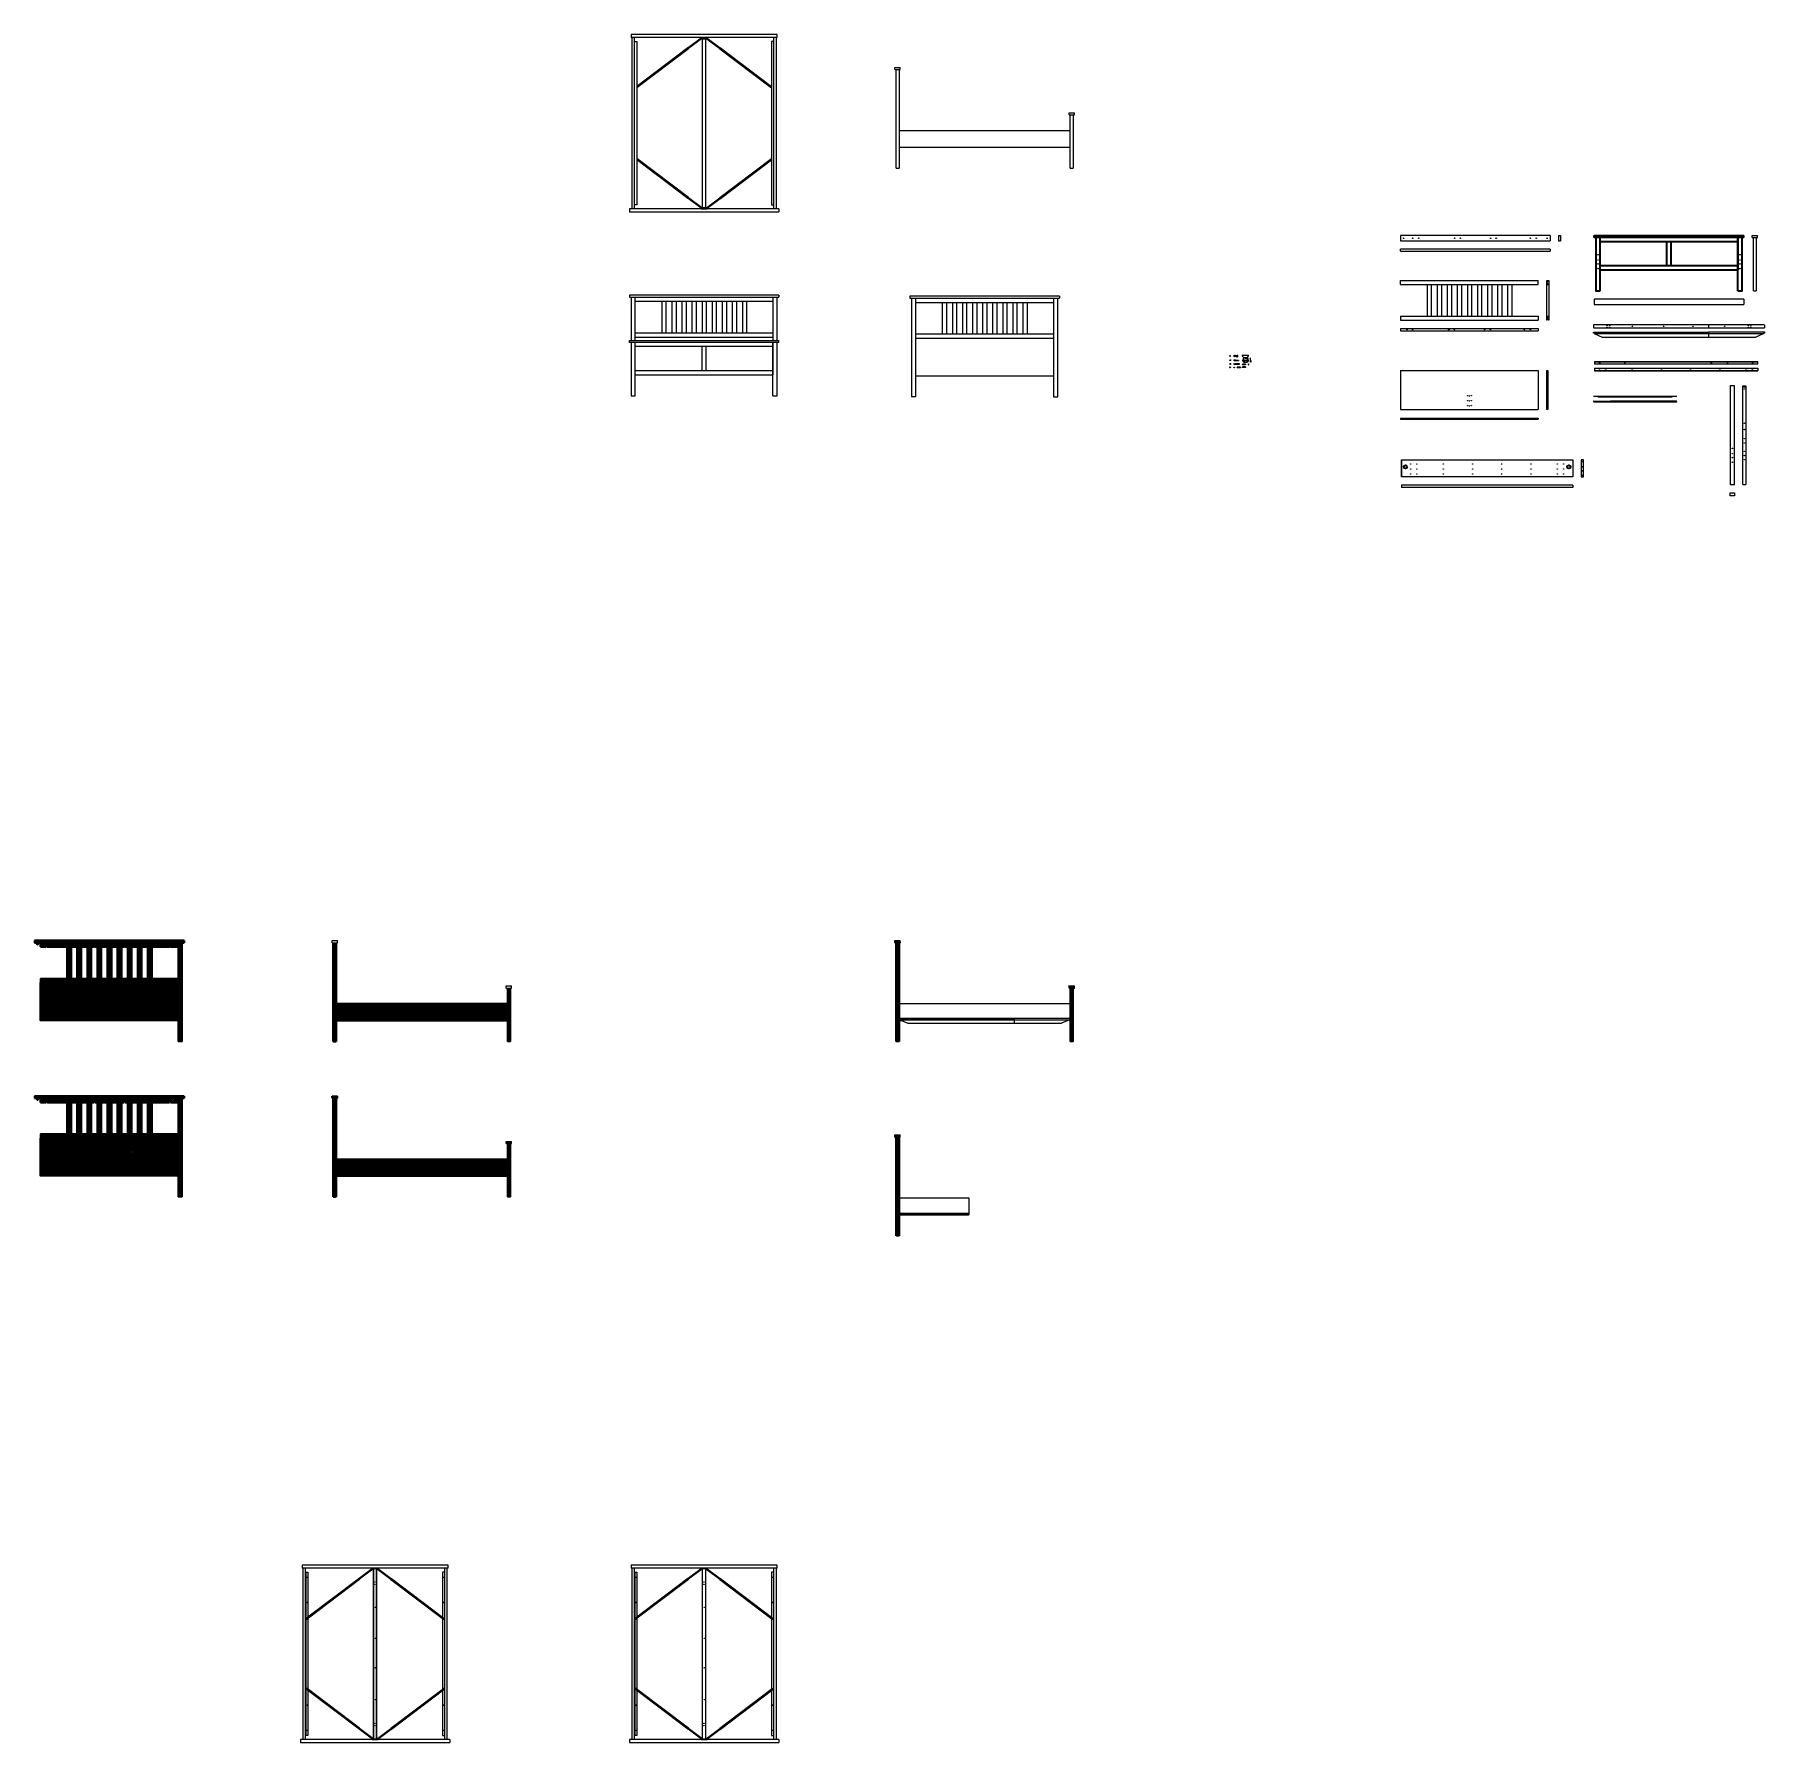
# Model space of a CAD drawing. Header units: millimetres. Extents: x -1075 to 19534, y -18367 to 1979.
import ezdxf

# ---------------------------------------------------------------- set-up
doc = ezdxf.new("R2010")
doc.units = ezdxf.units.MM
doc.linetypes.add('DASHED', pattern=[0.75, 0.5, -0.25])
for name, color, linetype, lineweight in [('A-DETL-MCUT', 7, 'Continuous', 35), ('A-DETL-MCUT1', 7, 'Continuous', 35), ('A-ELEV-MBE', 7, 'Continuous', 18), ('A-SECT-MCUT', 7, 'Continuous', 35)]:
    doc.layers.add(name, color=color, linetype=linetype, lineweight=lineweight)

msp = doc.modelspace()

# ---------------------------------------------------------------- hatches: boundary and pattern name
at = {"layer": 'A-DETL-MCUT', "lineweight": 13, "true_color": 0x636466}
h = msp.add_hatch(dxfattribs=at)
h.set_pattern_fill('ANSI31', color=251)
h.paths.add_polyline_path([(10055, -12067), (9234, -12067), (9234, -12070), (9235, -12070), (10055, -12070)])
h.paths.add_polyline_path([(9238, -12065), (9235, -12065), (9234, -12065), (9234, -12067), (9238, -12067)])
h.paths.add_polyline_path([(9231, -12067), (9227, -12067), (9227, -12070), (9231, -12070)])
h.paths.add_polyline_path([(9231, -12065), (9229, -12065), (9225, -12065), (9225, -12054), (9224, -12054), (9224, -12067), (9231, -12067)])
h.paths.add_polyline_path([(9224, -11155), (9189, -11155), (9189, -12330), (9224, -12330)])
h.paths.add_polyline_path([(9238, -11130), (9174, -11130), (9174, -11155), (9238, -11155)])
at = {"layer": 'A-SECT-MCUT', "lineweight": 13, "true_color": 0x636466}
h = msp.add_hatch(dxfattribs=at)
h.set_pattern_fill('ANSI31', color=251)
h.paths.add_polyline_path([(616, -9517), (635, -9517), (635, -9475), (595, -9475, -0.750297), (577, -9470, -0.751446), (595, -9465), (635, -9465), (635, -9363), (616, -9363), (616, -9357), (635, -9357), (635, -9315), (-1005, -9315), (-1005, -9765), (635, -9765), (635, -9728), (595, -9728, -0.750297), (577, -9723, -0.751446), (595, -9717), (635, -9717), (635, -9673), (616, -9673), (616, -9667), (635, -9667), (635, -9625), (595, -9625, -0.750297), (577, -9620, -0.751446), (595, -9615), (635, -9615), (635, -9523), (616, -9523)])
h.paths.add_polyline_path([(-160, -9599, -1), (-165, -9599, -1)], flags=16)
h.paths.add_polyline_path([(-183, -9604, -1), (-188, -9604, -1)], flags=16)
h.paths.add_polyline_path([(-160, -9659, -1), (-165, -9659, -1)], flags=16)
h.paths.add_polyline_path([(-205, -9599, -1), (-210, -9599, -1)], flags=16)
h.paths.add_polyline_path([(-183, -9664, -1), (-188, -9664, -1)], flags=16)
h.paths.add_polyline_path([(-205, -9659, -1), (-210, -9659, -1)], flags=16)
h.paths.add_polyline_path([(-156, -9713), (-156, -9739), (-149, -9739), (-149, -9752), (-159, -9752), (-159, -9750), (-160, -9750), (-160, -9761), (-210, -9761), (-210, -9750), (-211, -9750), (-211, -9752), (-222, -9752), (-222, -9739), (-214, -9739), (-214, -9713)], flags=16)
h.paths.add_polyline_path([(-160, -9719, -1), (-165, -9719, -1)], flags=0)
h.paths.add_polyline_path([(-160, -9734, -1), (-165, -9734, -1)], flags=0)
h.paths.add_polyline_path([(-183, -9724, -1), (-188, -9724, -1)], flags=0)
h.paths.add_polyline_path([(-205, -9719, -1), (-210, -9719, -1)], flags=0)
h.paths.add_polyline_path([(-205, -9734, -1), (-210, -9734, -1)], flags=0)
h.paths.add_polyline_path([(616, -9282), (635, -9282), (635, -9265), (-1005, -9265), (-1005, -9315), (635, -9315), (635, -9288), (616, -9288)])
h.paths.add_polyline_path([(685, -8840), (673, -8840), (673, -8860), (667, -8860), (667, -8859), (667, -8859), (667, -8840), (635, -8840), (635, -8852), (654, -8852), (654, -8858), (635, -8858), (635, -8875), (637, -8875), (638, -8874), (642, -8874), (641, -8875), (643, -8875), (643, -8874), (647, -8874), (647, -8875), (649, -8875), (649, -8874), (651, -8874), (653, -8875), (653, -8879), (649, -8879), (649, -8880), (645, -8880), (645, -8880), (642, -8880), (642, -8879), (640, -8879), (640, -8880), (636, -8880), (636, -8879), (635, -8879), (635, -8882), (635, -9282), (654, -9282), (654, -9288), (635, -9288), (635, -9315), (635, -9357), (654, -9357), (654, -9363), (635, -9363), (635, -9465), (635, -9517), (654, -9517), (654, -9523), (635, -9523), (635, -9615), (635, -9667), (654, -9667), (654, -9673), (635, -9673), (635, -9717), (635, -9765), (635, -10015), (685, -10015)])
h.paths.add_polyline_path([(667, -8822), (673, -8822), (673, -8840), (685, -8840), (705, -8840), (705, -8815), (-1075, -8815), (-1075, -8840), (-1043, -8840), (-1043, -8824), (-1043, -8822), (-1037, -8822), (-1037, -8824), (-1037, -8824), (-1037, -8840), (-932, -8840), (-932, -8832), (-932, -8827), (-930, -8827), (-930, -8832), (-930, -8840), (-863, -8840), (-863, -8824), (-863, -8822), (-857, -8822), (-857, -8824), (-857, -8824), (-857, -8840), (-434, -8840), (-434, -8824), (-434, -8822), (-428, -8822), (-428, -8824), (-428, -8824), (-428, -8840), (-366, -8840), (-366, -8832), (-366, -8827), (-363, -8827), (-363, -8832), (-363, -8840), (-7, -8840), (-7, -8832), (-7, -8827), (-4, -8827), (-4, -8832), (-4, -8840), (60, -8840), (60, -8824), (60, -8822), (66, -8822), (66, -8824), (66, -8824), (66, -8840), (467, -8840), (467, -8824), (467, -8822), (473, -8822), (473, -8824), (473, -8824), (473, -8840), (538, -8840), (538, -8832), (538, -8827), (540, -8827), (540, -8832), (540, -8840), (667, -8840), (667, -8824)])
h.paths.add_polyline_path([(467, -8859), (467, -8859), (467, -8840), (66, -8840), (66, -8859), (66, -8860), (60, -8860), (60, -8859), (60, -8859), (60, -8840), (-4, -8840), (-4, -8843), (-4, -8867), (-3, -8869), (-3, -8880), (1, -8880), (1, -8890), (533, -8890), (533, -8880), (537, -8880), (537, -8869), (538, -8867), (538, -8840), (473, -8840), (473, -8859), (473, -8860), (467, -8860)])
h.paths.add_polyline_path([(635, -8858), (616, -8858), (616, -8852), (635, -8852), (635, -8840), (540, -8840), (540, -8843), (540, -8867), (541, -8869), (541, -8880), (546, -8880), (546, -8890), (577, -8890), (577, -8881), (577, -8872), (597, -8872), (635, -8872)])
h.paths.add_polyline_path([(-7, -8840), (-363, -8840), (-363, -8843), (-363, -8867), (-363, -8869), (-363, -8880), (-358, -8880), (-358, -8890), (-12, -8890), (-12, -8880), (-7, -8880), (-7, -8869), (-7, -8867)])
h.paths.add_polyline_path([(-367, -8869), (-366, -8867), (-366, -8840), (-428, -8840), (-428, -8859), (-428, -8860), (-434, -8860), (-434, -8859), (-434, -8859), (-434, -8840), (-857, -8840), (-857, -8859), (-857, -8860), (-863, -8860), (-863, -8859), (-863, -8859), (-863, -8840), (-930, -8840), (-930, -8843), (-930, -8867), (-929, -8869), (-929, -8880), (-924, -8880), (-924, -8890), (-371, -8890), (-371, -8880), (-367, -8880)])
h.paths.add_polyline_path([(-932, -8840), (-1005, -8840), (-1005, -8890), (-937, -8890), (-937, -8880), (-933, -8880), (-933, -8869), (-932, -8867)])
h.paths.add_polyline_path([(320, -8890), (270, -8890), (270, -9265), (320, -9265)])
h.paths.add_polyline_path([(200, -8890), (150, -8890), (150, -9265), (200, -9265)])
h.paths.add_polyline_path([(80, -8890), (30, -8890), (30, -9265), (80, -9265)])
h.paths.add_polyline_path([(-40, -8890), (-90, -8890), (-90, -9265), (-40, -9265)])
h.paths.add_polyline_path([(-160, -8890), (-210, -8890), (-210, -9265), (-160, -9265)])
h.paths.add_polyline_path([(-400, -8890), (-450, -8890), (-450, -9265), (-400, -9265)])
h.paths.add_polyline_path([(-280, -8890), (-330, -8890), (-330, -9265), (-280, -9265)])
h.paths.add_polyline_path([(-520, -8890), (-570, -8890), (-570, -9265), (-520, -9265)])
h.paths.add_polyline_path([(-640, -8890), (-690, -8890), (-690, -9265), (-640, -9265)])
h = msp.add_hatch(dxfattribs=at)
h.set_pattern_fill('ANSI31', color=251)
h.paths.add_polyline_path([(4593, -9380), (4558, -9380), (4558, -9581), (4577, -9581), (4577, -9589), (4539, -9589), (4539, -9581), (4558, -9581), (4558, -9565), (2518, -9565), (2518, -9581), (2537, -9581), (2537, -9589), (2499, -9589), (2499, -9581), (2518, -9581), (2518, -8840), (2483, -8840), (2483, -10015), (2518, -10015), (2518, -9754), (2499, -9754), (2499, -9746), (2518, -9746), (2518, -9699), (2499, -9699), (2499, -9691), (2537, -9691), (2537, -9699), (2518, -9699), (2518, -9746), (2537, -9746), (2537, -9754), (2518, -9754), (2518, -9765), (4558, -9765), (4558, -9754), (4539, -9754), (4539, -9746), (4558, -9746), (4558, -9709), (4539, -9709), (4539, -9701), (4577, -9701), (4577, -9709), (4558, -9709), (4558, -9746), (4577, -9746), (4577, -9754), (4558, -9754), (4558, -10015), (4593, -10015)])
h.paths.add_polyline_path([(4510, -9721), (4510, -9752), (2567, -9752), (2567, -9721)], flags=16)
h.paths.add_polyline_path([(2698, -9673, -1), (2703, -9673, -1)], flags=16)
h.paths.add_polyline_path([(2698, -9613, -1), (2703, -9613, -1)], flags=16)
h.paths.add_polyline_path([(2701, -9730, 0.480779), (2698, -9733, 1), (2703, -9733, 0.500407)], flags=0)
h.paths.add_polyline_path([(3018, -9673, -1), (3013, -9673, -1)], flags=16)
h.paths.add_polyline_path([(3018, -9613, -1), (3013, -9613, -1)], flags=16)
h.paths.add_polyline_path([(3018, -9730), (3018, -9735), (3008, -9735), (3008, -9730)], flags=0)
h.paths.add_polyline_path([(3018, -9733, -1), (3013, -9733, -1)], flags=0)
h.paths.add_polyline_path([(2625, -9673, -1), (2630, -9673, -1)], flags=16)
h.paths.add_polyline_path([(2625, -9613, -1), (2630, -9613, -1)], flags=16)
h.paths.add_polyline_path([(2630, -9735), (2620, -9735), (2620, -9730), (2630, -9730)], flags=0)
h.paths.add_polyline_path([(2625, -9733, -1), (2630, -9733, -1)], flags=0)
h.paths.add_polyline_path([(2544, -9651), (2500, -9651), (2500, -9650), (2500, -9645), (2544, -9645, -0.927449), (2584, -9648, -0.927357)], flags=16)
h.paths.add_polyline_path([(2566, -9646, -0.463663), (2567, -9645), (2566, -9645)], flags=0)
h.paths.add_polyline_path([(2571, -9649), (2570, -9646, 1.114902), (2568, -9646), (2568, -9649, 0.776821), (2570, -9650, 1.000026)], flags=0)
h.paths.add_polyline_path([(2559, -9651), (2560, -9651), (2560, -9649, -0.477824)], flags=0)
h.paths.add_polyline_path([(2568, -9650, -0.333635), (2567, -9651), (2566, -9652), (2566, -9654), (2561, -9654), (2561, -9654), (2561, -9668), (2563, -9649, 0.669223), (2565, -9650, 0.415905), (2566, -9650, 0.751025), (2568, -9649), (2570, -9645), (2571, -9645)], flags=0)
h.paths.add_polyline_path([(2564, -9646, -0.473559), (2565, -9645), (2565, -9642), (2561, -9642), (2563, -9646, -0.669223), (2565, -9645)], flags=0)
h.paths.add_polyline_path([(2565, -9643), (2566, -9643), (2566, -9645), (2565, -9645)], flags=0)
h.paths.add_polyline_path([(2561, -9654), (2561, -9654), (2561, -9652), (2562, -9649, -0.708904), (2558, -9649, -0.66927), (2556, -9650), (2557, -9649, -0.751069), (2555, -9650), (2555, -9649, -0.751069), (2553, -9650), (2553, -9649, -0.75097), (2551, -9650), (2552, -9649, -0.660394), (2550, -9650), (2550, -9649, -0.751189), (2548, -9650), (2548, -9649, -0.751091), (2546, -9650), (2547, -9649, -0.751069), (2545, -9650), (2545, -9649, -0.751069), (2543, -9650), (2543, -9649, -0.75097), (2541, -9650), (2542, -9649, -0.750948), (2540, -9650), (2540, -9649, -0.750948), (2538, -9650), (2538, -9649, -0.750947), (2536, -9650), (2537, -9649, -0.750947), (2535, -9650), (2535, -9649, -0.750947), (2533, -9650), (2534, -9649, -0.750946), (2532, -9650), (2532, -9649, -0.750924), (2530, -9650), (2530, -9649, -0.750923), (2528, -9650), (2529, -9649, -0.750923), (2527, -9650), (2527, -9649, -0.750922), (2525, -9650), (2525, -9649, -0.750922), (2523, -9650), (2524, -9649, -0.750921), (2522, -9650), (2522, -9649, -0.750899), (2520, -9650), (2520, -9649, -0.750899), (2518, -9650), (2519, -9649, -0.750898), (2517, -9650), (2517, -9649, -0.750898), (2515, -9650), (2515, -9649, -0.750897), (2513, -9650), (2514, -9649, -0.750897), (2512, -9650), (2512, -9649, -0.750875), (2510, -9650), (2510, -9649, -0.750874), (2508, -9650), (2509, -9649, -0.750874), (2507, -9650), (2507, -9649, -0.750873), (2505, -9650), (2505, -9649, -0.750873), (2503, -9650), (2504, -9649, -0.750872), (2502, -9650), (2502, -9649, -0.75085), (2500, -9650), (2501, -9646, -0.669223), (2503, -9645), (2503, -9646, -0.75085), (2505, -9645), (2505, -9646, -0.75085), (2507, -9645), (2506, -9646, -0.750849), (2508, -9645), (2508, -9645), (2512, -9645), (2511, -9646, -0.75085), (2513, -9645), (2513, -9646, -0.75085), (2515, -9645), (2515, -9646, -0.75085), (2517, -9645), (2516, -9646, -0.75085), (2518, -9645), (2518, -9646, -0.750853), (2520, -9645), (2520, -9646, -0.750853), (2522, -9645), (2521, -9646, -0.750853), (2523, -9645), (2523, -9646, -0.750852), (2525, -9645), (2525, -9646, -0.750851), (2526, -9645), (2526, -9646, -0.750848), (2528, -9645), (2528, -9646, -0.750851), (2530, -9645), (2529, -9646, -0.750851), (2531, -9645), (2531, -9646, -0.75085), (2533, -9645), (2533, -9646, -0.750849), (2535, -9645), (2534, -9646, -0.750848), (2536, -9645), (2536, -9646, -0.750848), (2538, -9645), (2538, -9646, -0.750851), (2540, -9645), (2539, -9646, -0.750851), (2541, -9645), (2541, -9646, -0.750851), (2543, -9645), (2543, -9646, -0.750851), (2545, -9645), (2544, -9646, -0.750851), (2546, -9645), (2546, -9646, -0.750851), (2548, -9645), (2548, -9646, -0.750854), (2550, -9645), (2549, -9646, -0.750854), (2551, -9645), (2551, -9646, -0.659908), (2553, -9645), (2553, -9646, -0.750851), (2555, -9645), (2554, -9646, -0.750851), (2556, -9645), (2556, -9646, -0.750851), (2558, -9645), (2558, -9646, -0.750854), (2560, -9645), (2559, -9646, -0.579788), (2561, -9645), (2561, -9641), (2561, -9641), (2561, -9642), (2561, -9645, -0.593518), (2563, -9645), (2561, -9650)], flags=0)
h.paths.add_polyline_path([(3368, -9673, -1), (3363, -9673, -1)], flags=16)
h.paths.add_polyline_path([(3368, -9730), (3368, -9735), (3358, -9735), (3358, -9730)], flags=0)
h.paths.add_polyline_path([(3368, -9613, -1), (3363, -9613, -1)], flags=16)
h.paths.add_polyline_path([(3368, -9733, -1), (3363, -9733, -1)], flags=0)
h.paths.add_polyline_path([(3713, -9730), (3713, -9735), (3703, -9735), (3703, -9730)], flags=0)
h.paths.add_polyline_path([(3713, -9673, -1), (3708, -9673, -1)], flags=16)
h.paths.add_polyline_path([(3713, -9613, -1), (3708, -9613, -1)], flags=16)
h.paths.add_polyline_path([(3713, -9733, -1), (3708, -9733, -1)], flags=0)
h.paths.add_polyline_path([(4063, -9730), (4063, -9735), (4053, -9735), (4053, -9730)], flags=0)
h.paths.add_polyline_path([(4063, -9673, -1), (4058, -9673, -1)], flags=16)
h.paths.add_polyline_path([(4063, -9613, -1), (4058, -9613, -1)], flags=16)
h.paths.add_polyline_path([(4063, -9733, -1), (4058, -9733, -1)], flags=0)
h.paths.add_polyline_path([(4378, -9730), (4378, -9735), (4368, -9735), (4368, -9730)], flags=0)
h.paths.add_polyline_path([(4378, -9673, -1), (4373, -9673, -1)], flags=16)
h.paths.add_polyline_path([(4378, -9613, -1), (4373, -9613, -1)], flags=16)
h.paths.add_polyline_path([(4378, -9733, -1), (4373, -9733, -1)], flags=0)
h.paths.add_polyline_path([(4451, -9730), (4451, -9735), (4441, -9735), (4441, -9730)], flags=0)
h.paths.add_polyline_path([(4451, -9673, -1), (4446, -9673, -1)], flags=16)
h.paths.add_polyline_path([(4451, -9613, -1), (4446, -9613, -1)], flags=16)
h.paths.add_polyline_path([(4451, -9733, -1), (4446, -9733, -1)], flags=0)
h.paths.add_polyline_path([(4505, -9650), (4505, -9645), (4506, -9646, -0.776818), (4508, -9645), (4510, -9646, -0.483745), (4511, -9645), (4511, -9645), (4511, -9645, 0.204557), (4510, -9645, 0.415905), (4508, -9645, 0.415908), (4507, -9645, 1.331822), (4506, -9647), (4507, -9650), (4507, -9650, -0.416235)], flags=0)
h.paths.add_polyline_path([(4509, -9651), (4510, -9651), (4510, -9649, -0.396631)], flags=0)
h.paths.add_polyline_path([(4511, -9651), (4511, -9654), (4515, -9654), (4515, -9650), (4513, -9649, -0.776676), (4511, -9650), (4511, -9648, -0.844967)], flags=0)
h.paths.add_polyline_path([(4532, -9645, -0.249301), (4533, -9645), (4535, -9646, -0.77682), (4537, -9645), (4538, -9646, -0.776822), (4540, -9645), (4541, -9646, -0.776822), (4543, -9645), (4543, -9645), (4543, -9645, -0.415905), (4545, -9645), (4546, -9646, -0.77682), (4548, -9645), (4549, -9646, -0.776819), (4551, -9645), (4553, -9646, -0.776819), (4555, -9645), (4556, -9646, -0.776819), (4558, -9645), (4559, -9646, -0.776821), (4561, -9645), (4563, -9646, -0.776821), (4565, -9645), (4566, -9646, -0.776821), (4568, -9645), (4569, -9646, -0.776821), (4571, -9645), (4573, -9646, -0.776821), (4575, -9645), (4575, -9647, -1.331824), (4576, -9645), (4576, -9650), (4575, -9649, -0.776806), (4573, -9650), (4571, -9649, -0.776805), (4569, -9650), (4568, -9649, -0.776804), (4566, -9650), (4565, -9649, -0.77679), (4563, -9650), (4561, -9649, -0.776789), (4560, -9650), (4558, -9649, -0.776788), (4556, -9650), (4555, -9649, -0.776774), (4553, -9650), (4552, -9649, -0.776773), (4550, -9650), (4548, -9649, -0.776772), (4546, -9650), (4545, -9649, -0.776757), (4543, -9650), (4542, -9649, -0.776756), (4540, -9650), (4538, -9649, -0.776756), (4536, -9650), (4535, -9649, -0.776741), (4533, -9650), (4532, -9649, -0.776675), (4530, -9650), (4528, -9649, -0.776596), (4526, -9650), (4525, -9649, -0.776741), (4523, -9650), (4522, -9649, -0.776675), (4520, -9650), (4518, -9649, -0.776596), (4516, -9650), (4515, -9649, -0.776741), (4513, -9650), (4513, -9646, -0.77682), (4515, -9645), (4515, -9647), (4515, -9646, 0.669223), (4513, -9645, 1.331824), (4512, -9647), (4513, -9650, 0.415846), (4515, -9650, 0.415883), (4516, -9650, 0.415905), (4518, -9650, 0.415909), (4520, -9650, 0.415908), (4521, -9650, 0.415905), (4523, -9650, 0.415909), (4525, -9650, 0.456675), (4526, -9650, 0.415905), (4528, -9650, 0.415909), (4530, -9650, 0.415908), (4531, -9650, 0.415905), (4533, -9650, 0.415909), (4535, -9650, 0.415908), (4536, -9650, 0.415905), (4538, -9650, 0.415905), (4540, -9650, 0.415905), (4541, -9650, 0.415905), (4543, -9650, 0.415905), (4545, -9650, 0.415908), (4546, -9650, 0.415905), (4548, -9650, 0.415905), (4550, -9650, 0.415905), (4551, -9650, 0.415905), (4553, -9650, 0.415905), (4555, -9650, 0.415908), (4556, -9650, 0.415905), (4558, -9650, 0.415905), (4560, -9650, 0.415905), (4561, -9650, 0.415905), (4563, -9650, 0.415905), (4564, -9650, 0.415908), (4566, -9650, 0.415905), (4568, -9650, 0.415905), (4569, -9650, 0.415905), (4571, -9650, 0.415905), (4573, -9650, 0.415905), (4574, -9650, 1.33179), (4575, -9648), (4575, -9648, -1.331824), (4574, -9650), (4573, -9649, -0.776806), (4571, -9650), (4570, -9649, -0.776805), (4568, -9650), (4566, -9649, -0.776804), (4564, -9650), (4563, -9649, -0.776789), (4561, -9650), (4560, -9649, -0.776789), (4558, -9650), (4557, -9649, -0.776788), (4555, -9650), (4553, -9649, -0.776773), (4551, -9650), (4550, -9649, -0.776772), (4548, -9650), (4547, -9649, -0.776772), (4545, -9650), (4543, -9649, -0.776757), (4541, -9650), (4540, -9649, -0.776756), (4538, -9650), (4537, -9649, -0.776755), (4535, -9650), (4533, -9649, -0.53029), (4532, -9651, -0.927496), (4492, -9648, -0.927864)], flags=16)
h.paths.add_polyline_path([(4532, -9648, -1), (4492, -9648, -1)], flags=16)
h.paths.add_polyline_path([(4515, -9641), (4515, -9628), (4516, -9646, -0.867772), (4519, -9645), (4522, -9645, -0.292501), (4523, -9645), (4525, -9646, -0.776818), (4527, -9645), (4527, -9647, -1.750211), (4529, -9645), (4529, -9647, 1.285314), (4528, -9645, 0.415908), (4527, -9645, 0.415905), (4525, -9645, 0.456684), (4523, -9645, 0.415905), (4522, -9645, 0.415905), (4520, -9645, 0.415905), (4518, -9645, 0.415908), (4517, -9645, 1.270613), (4515, -9647), (4515, -9654), (4515, -9654), (4515, -9654), (4515, -9642), (4515, -9642)], flags=0)
at = {"layer": 'A-SECT-MCUT', "true_color": 0x636466}
h = msp.add_hatch(dxfattribs=at)
h.set_pattern_fill('ANSI31', color=251)
h.paths.add_polyline_path([(11299, -9380), (11264, -9380), (11264, -10015), (11299, -10015)])
h.paths.add_polyline_path([(11313, -9355), (11249, -9355), (11249, -9380), (11313, -9380)])
h.paths.add_polyline_path([(9238, -8815), (9174, -8815), (9174, -8840), (9238, -8840)])
at = {"layer": 'A-SECT-MCUT', "lineweight": 13, "true_color": 0x636466}
h = msp.add_hatch(dxfattribs=at)
h.set_pattern_fill('ANSI31', color=251)
h.paths.add_polyline_path([(9224, -9725), (9214, -9725), (9214, -9722), (9224, -9722), (9224, -8840), (9189, -8840), (9189, -10015), (9224, -10015)])
h.paths.add_polyline_path([(9225, -9713), (9224, -9713), (9224, -9721), (9225, -9721), (9225, -9719)])
h.paths.add_polyline_path([(9225, -9726), (9224, -9726), (9224, -9761), (9225, -9761), (9225, -9736)])
at = {"layer": 'A-SECT-MCUT', "true_color": 0x636466}
h = msp.add_hatch(dxfattribs=at)
h.set_pattern_fill('ANSI31', color=251)
h.paths.add_polyline_path([(635, -8882), (597, -8882), (597, -8890), (635, -8890)])
at = {"layer": 'A-SECT-MCUT', "lineweight": 13, "true_color": 0x636466}
h = msp.add_hatch(dxfattribs=at)
h.set_pattern_fill('ANSI31', color=251)
h.paths.add_polyline_path([(4510, -9721), (2567, -9721), (2567, -9748), (4510, -9748)])
h.paths.add_polyline_path([(2703, -9733, -0.414214), (2701, -9735), (2695, -9735, -0.414214), (2693, -9733), (2693, -9732, -0.414214), (2695, -9730), (2701, -9730, -0.414214), (2703, -9732)], flags=16)
h.paths.add_polyline_path([(2698, -9733, -1), (2703, -9733, -1)], flags=0)
h.paths.add_polyline_path([(2630, -9733, -0.414214), (2628, -9735), (2622, -9735, -0.414214), (2620, -9733), (2620, -9732, -0.414214), (2622, -9730), (2628, -9730, -0.414214), (2630, -9732)], flags=16)
h.paths.add_polyline_path([(2625, -9733, -1), (2630, -9733, -1)], flags=0)
h.paths.add_polyline_path([(3008, -9733), (3008, -9732, -0.414214), (3010, -9730), (3016, -9730, -0.414214), (3018, -9732), (3018, -9733, -0.414214), (3016, -9735), (3010, -9735, -0.414214)], flags=16)
h.paths.add_polyline_path([(3018, -9733, -1), (3013, -9733, -1)], flags=0)
h.paths.add_polyline_path([(3358, -9733), (3358, -9732, -0.414214), (3360, -9730), (3366, -9730, -0.414214), (3368, -9732), (3368, -9733, -0.414214), (3366, -9735), (3360, -9735, -0.414214)], flags=16)
h.paths.add_polyline_path([(3368, -9733, -1), (3363, -9733, -1)], flags=0)
h.paths.add_polyline_path([(3703, -9733), (3703, -9732, -0.414214), (3705, -9730), (3711, -9730, -0.414214), (3713, -9732), (3713, -9733, -0.414214), (3711, -9735), (3705, -9735, -0.414214)], flags=16)
h.paths.add_polyline_path([(3713, -9733, -1), (3708, -9733, -1)], flags=0)
h.paths.add_polyline_path([(4053, -9733), (4053, -9732, -0.414214), (4055, -9730), (4061, -9730, -0.414214), (4063, -9732), (4063, -9733, -0.414214), (4061, -9735), (4055, -9735, -0.414214)], flags=16)
h.paths.add_polyline_path([(4063, -9733, -1), (4058, -9733, -1)], flags=0)
h.paths.add_polyline_path([(4368, -9733), (4368, -9732, -0.414214), (4370, -9730), (4376, -9730, -0.414214), (4378, -9732), (4378, -9733, -0.414214), (4376, -9735), (4370, -9735, -0.414214)], flags=16)
h.paths.add_polyline_path([(4378, -9733, -1), (4373, -9733, -1)], flags=0)
h.paths.add_polyline_path([(4441, -9733), (4441, -9732, -0.414214), (4443, -9730), (4449, -9730, -0.414214), (4451, -9732), (4451, -9733, -0.414214), (4449, -9735), (4443, -9735, -0.414214)], flags=16)
h.paths.add_polyline_path([(4451, -9733, -1), (4446, -9733, -1)], flags=0)
h = msp.add_hatch(dxfattribs=at)
h.set_pattern_fill('ANSI31', color=251)
h.paths.add_polyline_path([(4510, -9748), (2567, -9748), (2567, -9752), (4510, -9752)])
h = msp.add_hatch(dxfattribs=at)
h.set_pattern_fill('ANSI31', color=251)
h.paths.add_polyline_path([(10594, -9740), (9226, -9740), (9226, -9755), (9227, -9755), (9227, -9741), (10594, -9741)])
h.paths.add_polyline_path([(9228, -9741), (9228, -9741), (9228, -9761), (9228, -9761)])
h = msp.add_hatch(dxfattribs=at)
h.set_pattern_fill('ANSI31', color=251, scale=4)
h.paths.add_polyline_path([(635, -11376), (616, -11376), (616, -11370), (635, -11370), (635, -11216), (616, -11216), (616, -11210), (635, -11210), (635, -11168), (-1005, -11168), (-1005, -11618), (635, -11618), (635, -11526), (616, -11526), (616, -11520), (635, -11520)])
h.paths.add_polyline_path([(-165, -11451, -1), (-160, -11451, -1)], flags=16)
h.paths.add_polyline_path([(-165, -11511, -1), (-160, -11511, -1)], flags=16)
h.paths.add_polyline_path([(-188, -11456, -1), (-183, -11456, -1)], flags=16)
h.paths.add_polyline_path([(-188, -11516, -1), (-183, -11516, -1)], flags=16)
h.paths.add_polyline_path([(-156, -11566), (-156, -11592), (-149, -11592), (-149, -11602), (-160, -11602), (-160, -11614), (-210, -11614), (-210, -11602), (-222, -11602), (-222, -11592), (-214, -11592), (-214, -11566)], flags=16)
h.paths.add_polyline_path([(-210, -11451, -1), (-205, -11451, -1)], flags=16)
h.paths.add_polyline_path([(-165, -11571, -1), (-160, -11571, -1)], flags=0)
h.paths.add_polyline_path([(-165, -11586, -1), (-160, -11586, -1)], flags=0)
h.paths.add_polyline_path([(-210, -11511, -1), (-205, -11511, -1)], flags=16)
h.paths.add_polyline_path([(-188, -11576, -1), (-183, -11576, -1)], flags=0)
h.paths.add_polyline_path([(-210, -11571, -1), (-205, -11571, -1)], flags=0)
h.paths.add_polyline_path([(-210, -11586, -1), (-205, -11586, -1)], flags=0)
h.paths.add_polyline_path([(635, -11141), (616, -11141), (616, -11135), (635, -11135), (635, -11118), (-1005, -11118), (-1005, -11168), (635, -11168)])
h.paths.add_polyline_path([(705, -10668), (-1075, -10668), (-1075, -10693), (-1043, -10693), (-1043, -10675), (-1037, -10675), (-1037, -10677), (-1037, -10693), (-932, -10693), (-932, -10685), (-932, -10680), (-930, -10680), (-930, -10685), (-930, -10693), (-863, -10693), (-863, -10675), (-857, -10675), (-857, -10677), (-857, -10693), (-434, -10693), (-434, -10675), (-428, -10675), (-428, -10677), (-428, -10693), (-366, -10693), (-366, -10685), (-366, -10680), (-363, -10680), (-363, -10685), (-363, -10693), (60, -10693), (60, -10675), (66, -10675), (66, -10693), (467, -10693), (467, -10675), (473, -10675), (473, -10693), (635, -10693), (667, -10693), (667, -10675), (673, -10675), (673, -10693), (705, -10693)])
h.paths.add_polyline_path([(-6, -10693), (-363, -10693), (-363, -10696), (-363, -10720), (-363, -10722), (-363, -10733), (-358, -10733), (-358, -10743), (-12, -10743), (-12, -10733), (-6, -10733)])
h.paths.add_polyline_path([(539, -10693), (473, -10693), (473, -10713), (467, -10713), (467, -10693), (66, -10693), (66, -10713), (60, -10713), (60, -10693), (-6, -10693), (-6, -10733), (1, -10733), (1, -10743), (533, -10743), (533, -10733), (539, -10733)])
h.paths.add_polyline_path([(616, -10705), (635, -10705), (635, -10693), (539, -10693), (539, -10733), (546, -10733), (546, -10743), (577, -10743), (577, -10724), (597, -10724), (597, -10730), (635, -10730), (635, -10711), (616, -10711)])
h.paths.add_polyline_path([(-434, -10693), (-857, -10693), (-857, -10713), (-863, -10713), (-863, -10712), (-863, -10712), (-863, -10693), (-930, -10693), (-930, -10696), (-930, -10720), (-929, -10722), (-929, -10733), (-924, -10733), (-924, -10743), (-371, -10743), (-371, -10733), (-367, -10733), (-367, -10722), (-366, -10720), (-366, -10693), (-428, -10693), (-428, -10713), (-434, -10713), (-434, -10712), (-434, -10712)])
h.paths.add_polyline_path([(-932, -10693), (-1005, -10693), (-1005, -10743), (-937, -10743), (-937, -10733), (-933, -10733), (-933, -10722), (-932, -10720)])
h.paths.add_polyline_path([(685, -10693), (673, -10693), (673, -10713), (667, -10713), (667, -10693), (635, -10693), (635, -10705), (654, -10705), (654, -10711), (635, -10711), (635, -11135), (654, -11135), (654, -11141), (635, -11141), (635, -11168), (635, -11210), (654, -11210), (654, -11216), (635, -11216), (635, -11370), (654, -11370), (654, -11376), (635, -11376), (635, -11520), (654, -11520), (654, -11526), (635, -11526), (635, -11618), (635, -11868), (685, -11868)])
h.paths.add_polyline_path([(320, -10743), (270, -10743), (270, -11118), (320, -11118)])
h.paths.add_polyline_path([(200, -10743), (150, -10743), (150, -11118), (200, -11118)])
h.paths.add_polyline_path([(80, -10743), (30, -10743), (30, -11118), (80, -11118)])
h.paths.add_polyline_path([(-40, -10743), (-90, -10743), (-90, -11118), (-40, -11118)])
h.paths.add_polyline_path([(-160, -10743), (-210, -10743), (-210, -11118), (-160, -11118)])
h.paths.add_polyline_path([(-280, -10743), (-330, -10743), (-330, -11118), (-280, -11118)])
h.paths.add_polyline_path([(-400, -10743), (-450, -10743), (-450, -11118), (-400, -11118)])
h.paths.add_polyline_path([(-520, -10743), (-570, -10743), (-570, -11118), (-520, -11118)])
h.paths.add_polyline_path([(-640, -10743), (-690, -10743), (-690, -11118), (-640, -11118)])
h = msp.add_hatch(dxfattribs=at)
h.set_pattern_fill('ANSI31', color=251, scale=4)
h.paths.add_polyline_path([(4593, -11233), (4558, -11233), (4558, -11434), (4577, -11434), (4577, -11435), (4577, -11435), (4577, -11442), (4539, -11442), (4539, -11434), (4558, -11434), (4558, -11418), (2518, -11418), (2518, -11434), (2537, -11434), (2537, -11442), (2518, -11442), (2518, -11497), (2544, -11497, -0.927449), (2584, -11500, -0.9256), (2544, -11503), (2518, -11503), (2518, -11544), (2537, -11544), (2537, -11552), (2518, -11552), (2518, -11599), (2537, -11599), (2537, -11607), (2518, -11607), (2518, -11618), (4558, -11618), (4558, -11607), (4539, -11607), (4539, -11599), (4558, -11599), (4558, -11562), (4539, -11562), (4539, -11554), (4577, -11554), (4577, -11555), (4577, -11555), (4577, -11562), (4558, -11562), (4558, -11599), (4577, -11599), (4577, -11600), (4577, -11600), (4577, -11607), (4558, -11607), (4558, -11868), (4593, -11868)])
h.paths.add_polyline_path([(4510, -11574), (4510, -11604), (2567, -11604), (2567, -11574)], flags=16)
h.paths.add_polyline_path([(3013, -11525, -1), (3018, -11525, -1)], flags=16)
h.paths.add_polyline_path([(3013, -11465, -1), (3018, -11465, -1)], flags=16)
h.paths.add_polyline_path([(3018, -11585), (3018, -11586, -0.414214), (3016, -11588), (3010, -11588, -0.414214), (3008, -11586), (3008, -11585, -0.414214), (3010, -11583), (3016, -11583, -0.414214)], flags=0)
h.paths.add_polyline_path([(3368, -11525, -1), (3363, -11525, -1)], flags=16)
h.paths.add_polyline_path([(3368, -11465, -1), (3363, -11465, -1)], flags=16)
h.paths.add_polyline_path([(3358, -11585, -0.414214), (3360, -11583), (3366, -11583, -0.414214), (3368, -11585), (3368, -11586, -0.414214), (3366, -11588), (3360, -11588, -0.414214), (3358, -11586)], flags=0)
h.paths.add_polyline_path([(3368, -11585, -1), (3363, -11585, -1)], flags=0)
h.paths.add_polyline_path([(2698, -11525, -1), (2703, -11525, -1)], flags=16)
h.paths.add_polyline_path([(2698, -11465, -1), (2703, -11465, -1)], flags=16)
h.paths.add_polyline_path([(2703, -11585), (2703, -11586, -0.414214), (2701, -11588), (2695, -11588, -0.414214), (2693, -11586), (2693, -11585, -0.414214), (2695, -11583), (2701, -11583, -0.414214)], flags=0)
h.paths.add_polyline_path([(2625, -11525, -1), (2630, -11525, -1)], flags=16)
h.paths.add_polyline_path([(2625, -11465, -1), (2630, -11465, -1)], flags=16)
h.paths.add_polyline_path([(2630, -11585), (2630, -11586, -0.414214), (2628, -11588), (2622, -11588, -0.414214), (2620, -11586), (2620, -11585, -0.414214), (2622, -11583), (2628, -11583, -0.414214)], flags=0)
h.paths.add_polyline_path([(3713, -11525, -1), (3708, -11525, -1)], flags=16)
h.paths.add_polyline_path([(3703, -11585, -0.414214), (3705, -11583), (3711, -11583, -0.414214), (3713, -11585), (3713, -11586, -0.414214), (3711, -11588), (3705, -11588, -0.414214), (3703, -11586)], flags=0)
h.paths.add_polyline_path([(3713, -11465, -1), (3708, -11465, -1)], flags=16)
h.paths.add_polyline_path([(3713, -11585, -1), (3708, -11585, -1)], flags=0)
h.paths.add_polyline_path([(4053, -11585, -0.414214), (4055, -11583), (4061, -11583, -0.414214), (4063, -11585), (4063, -11586, -0.414214), (4061, -11588), (4055, -11588, -0.414214), (4053, -11586)], flags=0)
h.paths.add_polyline_path([(4063, -11525, -1), (4058, -11525, -1)], flags=16)
h.paths.add_polyline_path([(4063, -11465, -1), (4058, -11465, -1)], flags=16)
h.paths.add_polyline_path([(4063, -11585, -1), (4058, -11585, -1)], flags=0)
h.paths.add_polyline_path([(4368, -11585, -0.414214), (4370, -11583), (4376, -11583, -0.414214), (4378, -11585), (4378, -11586, -0.414214), (4376, -11588), (4370, -11588, -0.414214), (4368, -11586)], flags=0)
h.paths.add_polyline_path([(4378, -11525, -1), (4373, -11525, -1)], flags=16)
h.paths.add_polyline_path([(4378, -11465, -1), (4373, -11465, -1)], flags=16)
h.paths.add_polyline_path([(4378, -11585, -1), (4373, -11585, -1)], flags=0)
h.paths.add_polyline_path([(4441, -11585, -0.414214), (4443, -11583), (4449, -11583, -0.414214), (4451, -11585), (4451, -11586, -0.414214), (4449, -11588), (4443, -11588, -0.414214), (4441, -11586)], flags=0)
h.paths.add_polyline_path([(4451, -11525, -1), (4446, -11525, -1)], flags=16)
h.paths.add_polyline_path([(4451, -11465, -1), (4446, -11465, -1)], flags=16)
h.paths.add_polyline_path([(4451, -11585, -1), (4446, -11585, -1)], flags=0)
h.paths.add_polyline_path([(4532, -11497, -0.249301), (4533, -11498), (4533, -11498, -0.415904), (4535, -11498), (4535, -11498, -0.415904), (4537, -11498), (4537, -11498, -0.415904), (4538, -11498), (4538, -11498, -0.415904), (4540, -11498, -0.415905), (4541, -11498, -0.415905), (4543, -11498, -0.415904), (4545, -11498), (4545, -11498, -0.415904), (4546, -11498), (4546, -11498, -0.415904), (4548, -11498), (4548, -11498, -0.415903), (4550, -11498), (4550, -11498, -0.415904), (4551, -11498), (4551, -11498, -0.415904), (4553, -11498), (4553, -11498, -0.415904), (4555, -11498), (4555, -11498, -0.415904), (4556, -11498), (4556, -11498, -0.415904), (4558, -11498), (4558, -11498, -0.415905), (4560, -11498, -0.415905), (4561, -11498, -0.415905), (4563, -11498, -0.415905), (4565, -11498, -0.415905), (4566, -11498, -0.415905), (4568, -11498), (4568, -11498, -0.415904), (4570, -11498, -0.415905), (4571, -11498, -0.415905), (4573, -11498, -0.415905), (4575, -11498, -0.44132), (4576, -11498), (4576, -11503, -0.415899), (4574, -11503, -0.415903), (4573, -11503), (4573, -11503, -0.4159), (4571, -11503), (4571, -11503, -0.4159), (4569, -11503), (4569, -11503, -0.415899), (4568, -11503), (4568, -11503, -0.415899), (4566, -11503), (4566, -11503, -0.415899), (4564, -11503), (4564, -11503, -0.415894), (4563, -11503), (4563, -11503, -0.415894), (4561, -11503), (4561, -11503, -0.415894), (4560, -11503), (4560, -11503, -0.415894), (4558, -11503), (4558, -11503, -0.415894), (4556, -11503), (4556, -11503, -0.415894), (4555, -11503), (4555, -11503, -0.415889), (4553, -11503), (4553, -11503, -0.415889), (4551, -11503), (4551, -11503, -0.415889), (4550, -11503), (4550, -11503, -0.415889), (4548, -11503), (4548, -11503, -0.415889), (4546, -11503), (4546, -11503, -0.415888), (4545, -11503), (4545, -11503, -0.415884), (4543, -11503), (4543, -11503, -0.415883), (4541, -11503), (4541, -11503, -0.415883), (4540, -11503), (4540, -11503, -0.415883), (4538, -11503), (4538, -11503, -0.415883), (4536, -11503), (4536, -11503, -0.415883), (4535, -11503), (4535, -11503, -0.415878), (4533, -11503), (4533, -11503, -0.225016), (4532, -11503, -0.927496), (4492, -11500, -0.927864)], flags=16)
h.paths.add_polyline_path([(4505, -11497), (4505, -11498, -0.415904), (4507, -11498), (4507, -11498, -0.415904), (4508, -11498), (4508, -11498, -0.415904), (4510, -11498), (4510, -11498, -0.204557), (4511, -11497), (4511, -11495), (4510, -11495), (4510, -11497), (4511, -11497), (4511, -11497, 0.204557), (4510, -11498), (4510, -11499), (4510, -11498, 0.669223), (4508, -11498), (4510, -11499, -0.403009), (4510, -11497), (4510, -11494), (4515, -11494), (4515, -11494), (4515, -11480), (4515, -11497, -0.282709), (4517, -11498), (4517, -11498, -0.415904), (4518, -11498), (4518, -11498, -0.415904), (4520, -11498), (4520, -11498, -0.415904), (4522, -11498), (4522, -11498, -0.415904), (4523, -11498), (4523, -11498, -0.436136), (4525, -11498, -0.436147), (4527, -11498), (4527, -11498, -0.415904), (4528, -11498), (4528, -11498, -0.415904), (4530, -11498), (4531, -11503, -0.415857), (4530, -11503), (4530, -11503, -0.415852), (4528, -11503), (4528, -11503, -0.41583), (4526, -11503), (4526, -11503, -0.436333), (4525, -11503, -0.435975), (4523, -11503), (4523, -11503, -0.415857), (4521, -11503), (4521, -11503, -0.415857), (4520, -11503), (4520, -11503, -0.415852), (4518, -11503), (4518, -11503, -0.41583), (4516, -11503), (4516, -11503, -0.25687), (4515, -11503), (4515, -11507), (4515, -11507), (4510, -11506), (4510, -11502, -0.669078), (4508, -11503), (4508, -11503, -0.41583), (4507, -11503), (4507, -11503, -0.41598), (4505, -11503)], flags=0)
h.paths.add_polyline_path([(4513, -11503), (4512, -11502, -0.481108), (4511, -11503)], flags=0)
h.paths.add_polyline_path([(4515, -11497), (4515, -11503), (4513, -11498, -0.354473)], flags=0)
h.paths.add_polyline_path([(2518, -10693), (2483, -10693), (2483, -11868), (2518, -11868), (2518, -11607), (2499, -11607), (2499, -11599), (2518, -11599), (2518, -11552), (2499, -11552), (2499, -11544), (2518, -11544), (2518, -11503), (2500, -11503), (2500, -11497), (2518, -11497), (2518, -11442), (2499, -11442), (2499, -11434), (2518, -11434)])
h.paths.add_polyline_path([(2533, -10668), (2469, -10668), (2469, -10693), (2533, -10693)])
h.paths.add_polyline_path([(4608, -11208), (4544, -11208), (4544, -11233), (4608, -11233)])
h = msp.add_hatch(dxfattribs=at)
h.set_pattern_fill('ANSI31', color=251, scale=4)
h.paths.add_polyline_path([(4510, -11574), (2567, -11574), (2567, -11600), (4510, -11600)])
h.paths.add_polyline_path([(2703, -11586, -0.414214), (2701, -11588), (2695, -11588, -0.414214), (2693, -11586), (2693, -11585, -0.414214), (2695, -11583), (2701, -11583, -0.414214), (2703, -11585)], flags=16)
h.paths.add_polyline_path([(2698, -11585, -1), (2703, -11585, -1)], flags=0)
h.paths.add_polyline_path([(3008, -11586), (3008, -11585, -0.414214), (3010, -11583), (3016, -11583, -0.414214), (3018, -11585), (3018, -11586, -0.414214), (3016, -11588), (3010, -11588, -0.414214)], flags=16)
h.paths.add_polyline_path([(2630, -11586, -0.414214), (2628, -11588), (2622, -11588, -0.414214), (2620, -11586), (2620, -11585, -0.414214), (2622, -11583), (2628, -11583, -0.414214), (2630, -11585)], flags=16)
h.paths.add_polyline_path([(2625, -11585, -1), (2630, -11585, -1)], flags=0)
h.paths.add_polyline_path([(3018, -11585, -1), (3013, -11585, -1)], flags=0)
h.paths.add_polyline_path([(3358, -11586), (3358, -11585, -0.414214), (3360, -11583), (3366, -11583, -0.414214), (3368, -11585), (3368, -11586, -0.414214), (3366, -11588), (3360, -11588, -0.414214)], flags=16)
h.paths.add_polyline_path([(3368, -11585, -1), (3363, -11585, -1)], flags=0)
h.paths.add_polyline_path([(3703, -11586), (3703, -11585, -0.414214), (3705, -11583), (3711, -11583, -0.414214), (3713, -11585), (3713, -11586, -0.414214), (3711, -11588), (3705, -11588, -0.414214)], flags=16)
h.paths.add_polyline_path([(3713, -11585, -1), (3708, -11585, -1)], flags=0)
h.paths.add_polyline_path([(4053, -11586), (4053, -11585, -0.414214), (4055, -11583), (4061, -11583, -0.414214), (4063, -11585), (4063, -11586, -0.414214), (4061, -11588), (4055, -11588, -0.414214)], flags=16)
h.paths.add_polyline_path([(4063, -11585, -1), (4058, -11585, -1)], flags=0)
h.paths.add_polyline_path([(4368, -11586), (4368, -11585, -0.414214), (4370, -11583), (4376, -11583, -0.414214), (4378, -11585), (4378, -11586, -0.414214), (4376, -11588), (4370, -11588, -0.414214)], flags=16)
h.paths.add_polyline_path([(4378, -11585, -1), (4373, -11585, -1)], flags=0)
h.paths.add_polyline_path([(4441, -11586), (4441, -11585, -0.414214), (4443, -11583), (4449, -11583, -0.414214), (4451, -11585), (4451, -11586, -0.414214), (4449, -11588), (4443, -11588, -0.414214)], flags=16)
h.paths.add_polyline_path([(4451, -11585, -1), (4446, -11585, -1)], flags=0)

# ---------------------------------------------------------------- linework, layer by layer
at = {"layer": 'A-DETL-MCUT'}
for p, q in [((2501, -9581, 413), (2499, -9583, 413)), ((2499, -9583, 413), (2499, -9588, 413)), ((2501, -9589, 413), (2499, -9588, 413)), ((2502, -9645, 413), (2500, -9650, 413)), ((2501, -9581, 413), (2501, -9589, 413)), ((2536, -9581, 413), (2501, -9581, 413)), ((2536, -9589, 413), (2501, -9589, 413)), ((2503, -9645, 413), (2502, -9650, 413)), ((2505, -9645, 413), (2503, -9650, 413)), ((2507, -9645, 413), (2505, -9650, 413)), ((2508, -9645, 413), (2507, -9650, 413)), ((2510, -9645, 413), (2508, -9650, 413)), ((2512, -9645, 413), (2510, -9650, 413)), ((2513, -9645, 413), (2512, -9650, 413)), ((2515, -9645, 413), (2513, -9650, 413)), ((2517, -9645, 413), (2515, -9650, 413)), ((2518, -9645, 413), (2517, -9650, 413)), ((2518, -9565, 413), (4558, -9565, 413)), ((2520, -9645, 413), (2518, -9650, 413)), ((2522, -9645, 413), (2520, -9650, 413)), ((2523, -9645, 413), (2522, -9650, 413)), ((2525, -9645, 413), (2523, -9650, 413)), ((2526, -9645, 413), (2525, -9650, 413)), ((2526, -9645, 413), (2525, -9650, 413)), ((2528, -9645, 413), (2527, -9650, 413)), ((2530, -9645, 413), (2528, -9650, 413)), ((2531, -9645, 413), (2530, -9650, 413)), ((2533, -9645, 413), (2532, -9650, 413)), ((2535, -9645, 413), (2533, -9650, 413)), ((2536, -9645, 413), (2535, -9650, 413)), ((2536, -9581, 413), (2537, -9583, 413)), ((2536, -9581, 413), (2536, -9589, 413)), ((2536, -9589, 413), (2537, -9588, 413)), ((2538, -9645, 413), (2536, -9650, 413)), ((2537, -9588, 413), (2537, -9583, 413)), ((2540, -9645, 413), (2538, -9650, 413)), ((2541, -9645, 413), (2540, -9650, 413)), ((2543, -9645, 413), (2541, -9650, 413)), ((2545, -9645, 413), (2543, -9650, 413)), ((2546, -9645, 413), (2545, -9650, 413)), ((2548, -9645, 413), (2546, -9650, 413)), ((2550, -9645, 413), (2548, -9650, 413)), ((2551, -9645, 413), (2550, -9650, 413)), ((2553, -9645, 413), (2551, -9650, 413)), ((2555, -9645, 413), (2553, -9650, 413)), ((2556, -9645, 413), (2555, -9650, 413)), ((2558, -9645, 413), (2556, -9650, 413)), ((2560, -9645, 413), (2558, -9650, 413)), ((2561, -9645, 413), (2560, -9650, 413)), ((2561, -9641, 413), (2561, -9628, 413)), ((2563, -9645, 413), (2561, -9650, 413)), ((2565, -9645, 413), (2563, -9650, 413)), ((2566, -9645, 413), (2565, -9650, 413)), ((2568, -9645, 413), (2566, -9650, 413)), ((2570, -9645, 413), (2568, -9650, 413)), ((2571, -9645, 413), (2570, -9650, 413)), ((2500, -9691, 413), (2499, -9693, 413)), ((2499, -9693, 413), (2499, -9698, 413)), ((2500, -9699, 413), (2499, -9698, 413)), ((2501, -9746, 413), (2499, -9748, 413)), ((2499, -9748, 413), (2499, -9753, 413)), ((2501, -9754, 413), (2499, -9753, 413)), ((2500, -9691, 413), (2500, -9699, 413)), ((2535, -9691, 413), (2500, -9691, 413)), ((2535, -9699, 413), (2500, -9699, 413)), ((2501, -9746, 413), (2501, -9754, 413)), ((2536, -9746, 413), (2501, -9746, 413)), ((2536, -9754, 413), (2501, -9754, 413)), ((2518, -9765, 413), (4558, -9765, 413)), ((2535, -9691, 413), (2537, -9693, 413)), ((2535, -9691, 413), (2535, -9699, 413)), ((2535, -9699, 413), (2537, -9698, 413)), ((2536, -9746, 413), (2537, -9748, 413)), ((2536, -9746, 413), (2536, -9754, 413)), ((2536, -9754, 413), (2537, -9753, 413)), ((2537, -9698, 413), (2537, -9693, 413)), ((2537, -9753, 413), (2537, -9748, 413)), ((9214, -9725), (9214, -9722)), ((9215, -9721), (9217, -9726)), ((9217, -9721), (9218, -9726)), ((9218, -9721), (9220, -9726)), ((9220, -9721), (9221, -9726)), ((9221, -9721), (9223, -9726)), ((9224, -9713), (9225, -9713)), ((9225, -9721), (9224, -9721)), ((9225, -9721), (9224, -9722)), ((9225, -9726), (9224, -9725)), ((9225, -9726), (9224, -9726)), ((9225, -9761), (9224, -9761)), ((9225, -9721), (9225, -9713)), ((9226, -9719), (9225, -9719)), ((9225, -9719), (9225, -9721)), ((9225, -9736), (9225, -9726)), ((9225, -9728), (9225, -9726)), ((9226, -9728), (9225, -9728)), ((9225, -9761), (9225, -9736)), ((9226, -9723), (9226, -9724)), ((9226, -9724), (9226, -9724)), ((2483, -10015, 413), (2518, -10015, 413)), ((2469, -10693, 413), (2469, -10668, 413)), ((2469, -10693, 413), (2533, -10693, 413)), ((2483, -10693, 413), (2518, -10693, 413)), ((2533, -10693, 413), (2533, -10668, 413)), ((2518, -11418, 413), (4558, -11418, 413)), ((2518, -11618, 413), (4558, -11618, 413)), ((2483, -11868, 413), (2518, -11868, 413)), ((9231, -12067), (9224, -12067)), ((9225, -12065), (9225, -12054)), ((9225, -12065), (9235, -12065)), ((9227, -12067), (9227, -12070)), ((9227, -12070), (9231, -12070)), ((9231, -12065), (9231, -12070)), ((9231, -12067), (9234, -12066)), ((9231, -12066), (9234, -12066)), ((9231, -12068), (9234, -12067)), ((9231, -12069), (9234, -12068)), ((9231, -12070), (9234, -12069)), ((9231, -12069), (9234, -12069)), ((9231, -12071), (9231, -12070)), ((9232, -12071), (9231, -12071)), ((9232, -12071), (9233, -12071)), ((9233, -12071), (9234, -12070)), ((9234, -12065), (9234, -12070)), ((9234, -12067), (10055, -12067)), ((9234, -12070), (10055, -12070)), ((9235, -12065), (9238, -12065)), ((9238, -12065), (9238, -12067))]:
    msp.add_line(p, q, dxfattribs=at)
at = {"layer": 'A-DETL-MCUT', "ltscale": 8}
for p, q in [((2561, -9642, 413), (2561, -9641, 413)), ((2561, -9641, 413), (2561, -9641, 413)), ((2561, -9641, 413), (2561, -9645, 413)), ((2565, -9642, 413), (2561, -9642, 413)), ((2561, -9645, 413), (2561, -9642, 413)), ((2566, -9645, 413), (2561, -9645, 413)), ((2561, -9654, 413), (2561, -9651, 413)), ((2566, -9651, 413), (2561, -9651, 413)), ((2561, -9651, 413), (2561, -9654, 413)), ((2561, -9651, 413), (2561, -9668, 413)), ((2565, -9654, 413), (2561, -9654, 413)), ((2561, -9654, 413), (2561, -9654, 413)), ((2561, -9654, 413), (2561, -9654, 413)), ((2561, -9654, 413), (2561, -9654, 413)), ((2565, -9643, 413), (2565, -9642, 413)), ((2565, -9645, 413), (2565, -9642, 413)), ((2566, -9643, 413), (2565, -9643, 413)), ((2565, -9654, 413), (2565, -9651, 413)), ((2565, -9652, 413), (2565, -9654, 413)), ((2566, -9652, 413), (2565, -9652, 413)), ((2566, -9645, 413), (2566, -9643, 413)), ((2566, -9652, 413), (2566, -9651, 413)), ((2565, -11494, 413), (2560, -11494, 413)), ((2560, -11494, 413), (2560, -11497, 413)), ((2565, -11497, 413), (2560, -11497, 413)), ((2560, -11503, 413), (2560, -11520, 413)), ((2560, -11503, 413), (2560, -11507, 413)), ((2565, -11506, 413), (2560, -11506, 413)), ((2561, -11506, 413), (2561, -11506, 413)), ((2565, -11497, 413), (2565, -11494, 413)), ((2565, -11495, 413), (2565, -11494, 413)), ((2565, -11506, 413), (2565, -11503, 413)), ((2565, -11505, 413), (2565, -11506, 413))]:
    msp.add_line(p, q, dxfattribs=at)
at = {"layer": 'A-DETL-MCUT', "linetype": 'DASHED', "ltscale": 15}
for p, q in [((4510, -9652, 413), (4510, -9643, 413)), ((4510, -9643, 413), (4511, -9643, 413)), ((4510, -9652, 413), (4511, -9652, 413)), ((4511, -9654, 413), (4511, -9642, 413)), ((4511, -9642, 413), (4515, -9642, 413)), ((4511, -9643, 413), (4511, -9642, 413)), ((4511, -9645, 413), (4515, -9645, 413)), ((4511, -9651, 413), (4515, -9651, 413)), ((4511, -9652, 413), (4511, -9654, 413)), ((4511, -9654, 413), (4515, -9654, 413)), ((4515, -9628, 413), (4515, -9668, 413)), ((4515, -9642, 413), (4515, -9641, 413)), ((4515, -9641, 413), (4515, -9641, 413)), ((4515, -9641, 413), (4515, -9654, 413)), ((4515, -9654, 413), (4515, -9642, 413)), ((4515, -9654, 413), (4515, -9654, 413)), ((4515, -9654, 413), (4515, -9654, 413)), ((4515, -9654, 413), (4515, -9654, 413)), ((4510, -11505, 413), (4510, -11495, 413)), ((4510, -11495, 413), (4511, -11495, 413)), ((4510, -11505, 413), (4511, -11505, 413)), ((4511, -11506, 413), (4511, -11494, 413)), ((4511, -11494, 413), (4515, -11494, 413)), ((4511, -11495, 413), (4511, -11494, 413)), ((4511, -11497, 413), (4515, -11497, 413)), ((4511, -11503, 413), (4515, -11503, 413)), ((4511, -11505, 413), (4511, -11506, 413)), ((4511, -11506, 413), (4515, -11506, 413)), ((4515, -11480, 413), (4515, -11520, 413)), ((4515, -11506, 413), (4515, -11494, 413)), ((4515, -11494, 413), (4515, -11494, 413)), ((4515, -11494, 413), (4515, -11494, 413)), ((4515, -11494, 413), (4515, -11507, 413)), ((4515, -11506, 413), (4515, -11506, 413)), ((4515, -11506, 413), (4515, -11507, 413)), ((4515, -11507, 413), (4515, -11507, 413))]:
    msp.add_line(p, q, dxfattribs=at)
at = {"layer": 'A-DETL-MCUT', "lineweight": 25}
for p in [(9228, -9741), (9228, -9741), (9228, -9761)]:
    msp.add_line(p, (9228, -9761), dxfattribs=at)
at = {"layer": 'A-DETL-MCUT', "elevation": 413}
for points in [[(2483, -10015), (2483, -8840)], [(2518, -8840), (2518, -9581)], [(2500, -9650), (2500, -9645)], [(2518, -9589), (2518, -9645)], [(2518, -9650), (2518, -9691)], [(2571, -9645), (2571, -9645), (2571, -9650)], [(2518, -9699), (2518, -9746)], [(2518, -9754), (2518, -10015)], [(2469, -10668), (2533, -10668)], [(2483, -11868), (2483, -10693)], [(2518, -10693), (2518, -11434)], [(2518, -11442), (2518, -11497)], [(2518, -11503), (2518, -11544)], [(2518, -11552), (2518, -11599)], [(2518, -11607), (2518, -11868)]]:
    msp.add_lwpolyline(points, dxfattribs=at)
at = {"layer": 'A-DETL-MCUT'}
for points in [[(9189, -10015), (9189, -8840)], [(9224, -8840), (9224, -9722)], [(9214, -9722), (9214, -9722)], [(9214, -9722), (9224, -9722)], [(9224, -9725), (9214, -9725)], [(9224, -9725), (9224, -10015)], [(9226, -9719), (9226, -9723)], [(9226, -9724), (9226, -9728)], [(9189, -12330), (9189, -11155)], [(9224, -11155), (9224, -12330)]]:
    msp.add_lwpolyline(points, dxfattribs=at)
at = {"layer": 'A-DETL-MCUT', "elevation": 413}
for points in [[(2499, -9581), (2537, -9581), (2537, -9589), (2499, -9589)], [(2499, -9691), (2537, -9691), (2537, -9699), (2499, -9699)], [(2499, -9746), (2537, -9746), (2537, -9754), (2499, -9754)]]:
    msp.add_lwpolyline(points, close=True, dxfattribs=at)
at = {"layer": 'A-DETL-MCUT', "lineweight": 25}
msp.add_lwpolyline([(10594, -9741), (9227, -9741), (9227, -9755), (9226, -9755), (9226, -9740), (10594, -9740)], dxfattribs=at)
at = {"layer": 'A-DETL-MCUT'}
msp.add_lwpolyline([(9229, -12063), (9236, -12063), (9236, -12065), (9229, -12065)], close=True, dxfattribs=at)
for centre, radius in [((15256, -3172), 20), ((17204, -3172), 20), ((2627, -9613), 2.5), ((2627, -9673), 2.5), ((2701, -9613), 2.5), ((2701, -9673), 2.5), ((3016, -9613), 2.5), ((3016, -9673), 2.5), ((3366, -9613), 2.5), ((3366, -9673), 2.5), ((4512, -9648, 413), 20), ((2627, -9733), 2.5), ((2701, -9733), 2.5), ((3016, -9733), 2.5), ((4512, -11500, 413), 20)]:
    msp.add_circle(centre, radius, dxfattribs=at)
for centre, radius, start, end in [((2501, -9646, 413), 1.05, 42.3743, 137.6257), ((2501, -9649, 413), 1.17, 224.8347, 315.1653), ((2503, -9646, 413), 1.17, 44.8347, 135.1653), ((2503, -9649, 413), 1.17, 224.8347, 315.1653), ((2504, -9646, 413), 1.17, 44.8347, 135.1653), ((2504, -9649, 413), 1.17, 224.8347, 315.1653), ((2506, -9646, 413), 1.17, 44.8347, 135.1653), ((2506, -9649, 413), 1.17, 224.8347, 315.1653), ((2507, -9646, 413), 1.17, 44.8347, 135.1653), ((2508, -9649, 413), 1.17, 224.8347, 315.1653), ((2509, -9646, 413), 1.17, 44.8347, 135.1653), ((2509, -9649, 413), 1.17, 224.8347, 315.1653), ((2511, -9646, 413), 1.17, 44.8347, 135.1653), ((2511, -9649, 413), 1.17, 224.8347, 315.1653), ((2512, -9646, 413), 1.17, 44.8347, 135.1653), ((2513, -9649, 413), 1.17, 224.8347, 315.1653), ((2514, -9646, 413), 1.17, 44.8347, 135.1653), ((2514, -9649, 413), 1.17, 224.8347, 315.1653), ((2516, -9646, 413), 1.17, 44.8347, 135.1653), ((2516, -9649, 413), 1.17, 224.8347, 315.1653), ((2517, -9646, 413), 1.17, 44.8347, 135.1653), ((2517, -9649, 413), 1.17, 224.8347, 315.1653), ((2519, -9646, 413), 1.17, 44.8347, 135.1653), ((2519, -9649, 413), 1.17, 224.8347, 315.1653), ((2521, -9646, 413), 1.17, 44.8347, 135.1653), ((2521, -9649, 413), 1.17, 224.8347, 315.1653), ((2522, -9646, 413), 1.17, 44.8347, 135.1653), ((2522, -9649, 413), 1.17, 224.8347, 315.1653), ((2524, -9646, 413), 1.17, 44.8347, 135.1653), ((2524, -9649, 413), 1.17, 224.8347, 315.1653), ((2526, -9646, 413), 1.17, 44.8347, 135.1653), ((2526, -9649, 413), 1.17, 224.8347, 315.1653), ((2527, -9646, 413), 1.17, 44.8347, 135.1653), ((2527, -9649, 413), 1.17, 224.8347, 315.1653), ((2529, -9646, 413), 1.17, 44.8347, 135.1653), ((2529, -9649, 413), 1.17, 224.8347, 315.1653), ((2531, -9646, 413), 1.17, 44.8347, 135.1653), ((2531, -9649, 413), 1.17, 224.8347, 315.1653), ((2532, -9646, 413), 1.17, 44.8347, 135.1653), ((2532, -9649, 413), 1.17, 224.8347, 315.1653), ((2534, -9646, 413), 1.17, 44.8347, 135.1653), ((2534, -9649, 413), 1.17, 224.8347, 315.1653), ((2536, -9646, 413), 1.17, 44.8347, 135.1653), ((2536, -9649, 413), 1.17, 224.8347, 315.1653), ((2537, -9646, 413), 1.17, 44.8347, 135.1653), ((2537, -9649, 413), 1.17, 224.8347, 315.1653), ((2539, -9646, 413), 1.17, 44.8347, 135.1653), ((2539, -9649, 413), 1.17, 224.8347, 315.1653), ((2541, -9646, 413), 1.17, 44.8347, 135.1653), ((2541, -9649, 413), 1.17, 224.8347, 315.1653), ((2542, -9646, 413), 1.17, 44.8347, 135.1653), ((2542, -9649, 413), 1.17, 224.8347, 315.1653), ((2544, -9646, 413), 1.17, 44.8347, 135.1653), ((2544, -9649, 413), 1.17, 224.8347, 315.1653), ((2564, -9648, 413), 20, 188.6169, 171.4285), ((2545, -9646, 413), 1.17, 44.8347, 135.1653), ((2546, -9649, 413), 1.17, 224.8347, 315.1653), ((2547, -9646, 413), 1.17, 44.8347, 135.1653), ((2547, -9649, 413), 1.17, 224.8347, 315.1653), ((2549, -9646, 413), 1.17, 44.8347, 135.1653), ((2549, -9649, 413), 1.17, 224.8347, 315.1653), ((2550, -9646, 413), 1.17, 44.8347, 135.1653), ((2551, -9649, 413), 1.17, 224.8347, 315.1653), ((2552, -9646, 413), 1.17, 44.8347, 135.1653), ((2552, -9649, 413), 1.17, 224.8347, 315.1653), ((2554, -9646, 413), 1.17, 44.8347, 135.1653), ((2554, -9649, 413), 1.17, 224.8347, 315.1653), ((2556, -9646, 413), 1.17, 44.8347, 135.1653), ((2556, -9649, 413), 1.17, 224.8347, 315.1653), ((2557, -9646, 413), 1.17, 44.8347, 135.1653), ((2557, -9649, 413), 1.17, 224.8347, 315.1653), ((2559, -9646, 413), 1.17, 44.8347, 135.1653), ((2559, -9649, 413), 1.17, 224.8347, 315.1653), ((2560, -9646, 413), 1.17, 44.8347, 135.1653), ((2561, -9649, 413), 1.17, 224.8347, 315.1653), ((2562, -9646, 413), 1.17, 44.8347, 135.1653), ((2562, -9649, 413), 1.17, 224.8347, 315.1653), ((2564, -9646, 413), 1.17, 44.8347, 135.1653), ((2564, -9649, 413), 1.17, 224.8347, 315.1653), ((2565, -9646, 413), 1.17, 44.8347, 135.1653), ((2566, -9649, 413), 1.17, 224.8347, 315.1653), ((2567, -9646, 413), 1.17, 44.8347, 135.1653), ((2567, -9649, 413), 1.17, 224.8347, 315.1653), ((2569, -9646, 413), 1.17, 44.8347, 135.1653), ((2569, -9649, 413), 1.17, 224.8347, 315.1653), ((2570, -9646, 413), 1.17, 44.8347, 135.1653), ((2570, -9649, 413), 1.17, 224.8347, 315.1653), ((2564, -11500, 413), 20, 188.7138, 171.3774)]:
    msp.add_arc(centre, radius, start, end, dxfattribs=at)
at = {"layer": 'A-DETL-MCUT1'}
for p, q in [((-1043, -8824, 413), (-1041, -8822, 413)), ((-1037, -8824, 413), (-1043, -8824, 413)), ((-1043, -8859, 413), (-1043, -8824, 413)), ((-1043, -8859, 413), (-1041, -8860, 413)), ((-1037, -8859, 413), (-1043, -8859, 413)), ((-1038, -8822, 413), (-1041, -8822, 413)), ((-1041, -8860, 413), (-1038, -8860, 413)), ((-1037, -8824, 413), (-1038, -8822, 413)), ((-1037, -8859, 413), (-1038, -8860, 413)), ((-1037, -8859, 413), (-1037, -8824, 413)), ((-933, -8830, 413), (-929, -8830, 413)), ((-933, -8832, 413), (-929, -8832, 413)), ((-933, -8832, 413), (-929, -8832, 413)), ((-933, -8835, 413), (-929, -8834, 413)), ((-933, -8837, 413), (-929, -8837, 413)), ((-933, -8839, 413), (-929, -8839, 413)), ((-933, -8841, 413), (-929, -8841, 413)), ((-933, -8843, 413), (-929, -8843, 413)), ((-933, -8845, 413), (-929, -8845, 413)), ((-933, -8848, 413), (-929, -8847, 413)), ((-933, -8850, 413), (-929, -8849, 413)), ((-933, -8852, 413), (-929, -8852, 413)), ((-933, -8854, 413), (-929, -8854, 413)), ((-933, -8856, 413), (-929, -8856, 413)), ((-933, -8856, 413), (-929, -8856, 413)), ((-933, -8858, 413), (-929, -8858, 413)), ((-933, -8860, 413), (-929, -8860, 413)), ((-932, -8832, 413), (-932, -8827, 413)), ((-930, -8827, 413), (-932, -8827, 413)), ((-932, -8843, 413), (-932, -8832, 413)), ((-932, -8867, 413), (-932, -8840, 413)), ((-930, -8832, 413), (-930, -8827, 413)), ((-930, -8843, 413), (-930, -8832, 413)), ((-930, -8867, 413), (-930, -8840, 413)), ((-863, -8824, 413), (-862, -8822, 413)), ((-857, -8824, 413), (-863, -8824, 413)), ((-863, -8859, 413), (-863, -8824, 413)), ((-863, -8859, 413), (-862, -8860, 413)), ((-857, -8859, 413), (-863, -8859, 413)), ((-859, -8822, 413), (-862, -8822, 413)), ((-862, -8860, 413), (-859, -8860, 413)), ((-857, -8824, 413), (-859, -8822, 413)), ((-857, -8859, 413), (-859, -8860, 413)), ((-857, -8859, 413), (-857, -8824, 413)), ((-434, -8824, 413), (-433, -8822, 413)), ((-428, -8824, 413), (-434, -8824, 413)), ((-434, -8859, 413), (-434, -8824, 413)), ((-434, -8859, 413), (-433, -8860, 413)), ((-428, -8859, 413), (-434, -8859, 413)), ((-430, -8822, 413), (-433, -8822, 413)), ((-433, -8860, 413), (-430, -8860, 413)), ((-428, -8824, 413), (-430, -8822, 413)), ((-428, -8859, 413), (-430, -8860, 413)), ((-428, -8859, 413), (-428, -8824, 413)), ((-367, -8830, 413), (-363, -8830, 413)), ((-367, -8832, 413), (-363, -8832, 413)), ((-367, -8832, 413), (-363, -8832, 413)), ((-367, -8835, 413), (-363, -8834, 413)), ((-367, -8837, 413), (-363, -8837, 413)), ((-367, -8839, 413), (-363, -8839, 413)), ((-367, -8841, 413), (-363, -8841, 413)), ((-367, -8843, 413), (-363, -8843, 413)), ((-367, -8845, 413), (-363, -8845, 413)), ((-367, -8848, 413), (-363, -8847, 413)), ((-367, -8850, 413), (-363, -8849, 413)), ((-367, -8852, 413), (-363, -8852, 413)), ((-367, -8854, 413), (-363, -8854, 413)), ((-367, -8856, 413), (-363, -8856, 413)), ((-367, -8856, 413), (-363, -8856, 413)), ((-367, -8858, 413), (-363, -8858, 413)), ((-367, -8860, 413), (-363, -8860, 413)), ((-366, -8832, 413), (-366, -8827, 413)), ((-363, -8827, 413), (-366, -8827, 413)), ((-366, -8843, 413), (-366, -8832, 413)), ((-366, -8867, 413), (-366, -8840, 413)), ((-363, -8832, 413), (-363, -8827, 413)), ((-363, -8843, 413), (-363, -8832, 413)), ((-363, -8867, 413), (-363, -8840, 413)), ((-7, -8827, 413), (-4, -8827, 413)), ((-7, -8832, 413), (-7, -8827, 413)), ((-3, -8830, 413), (-7, -8830, 413)), ((-3, -8832, 413), (-7, -8832, 413)), ((-3, -8832, 413), (-7, -8832, 413)), ((-7, -8843, 413), (-7, -8832, 413)), ((-3, -8835, 413), (-7, -8834, 413)), ((-3, -8837, 413), (-7, -8837, 413)), ((-3, -8839, 413), (-7, -8839, 413)), ((-7, -8867, 413), (-7, -8840, 413)), ((-3, -8841, 413), (-7, -8841, 413)), ((-3, -8843, 413), (-7, -8843, 413)), ((-3, -8845, 413), (-7, -8845, 413)), ((-3, -8848, 413), (-7, -8847, 413)), ((-3, -8850, 413), (-7, -8849, 413)), ((-3, -8852, 413), (-7, -8852, 413)), ((-3, -8854, 413), (-7, -8854, 413)), ((-3, -8856, 413), (-7, -8856, 413)), ((-3, -8856, 413), (-7, -8856, 413)), ((-3, -8858, 413), (-7, -8858, 413)), ((-3, -8860, 413), (-7, -8860, 413)), ((-4, -8832, 413), (-4, -8827, 413)), ((-4, -8843, 413), (-4, -8832, 413)), ((-4, -8867, 413), (-4, -8840, 413)), ((60, -8824, 413), (61, -8822, 413)), ((66, -8824, 413), (60, -8824, 413)), ((60, -8859, 413), (60, -8824, 413)), ((60, -8859, 413), (61, -8860, 413)), ((66, -8859, 413), (60, -8859, 413)), ((64, -8822, 413), (61, -8822, 413)), ((61, -8860, 413), (64, -8860, 413)), ((66, -8824, 413), (64, -8822, 413)), ((66, -8859, 413), (64, -8860, 413)), ((66, -8859, 413), (66, -8824, 413)), ((467, -8824, 413), (468, -8822, 413)), ((473, -8824, 413), (467, -8824, 413)), ((467, -8859, 413), (467, -8824, 413)), ((467, -8859, 413), (468, -8860, 413)), ((473, -8859, 413), (467, -8859, 413)), ((471, -8822, 413), (468, -8822, 413)), ((468, -8860, 413), (471, -8860, 413)), ((473, -8824, 413), (471, -8822, 413)), ((473, -8859, 413), (471, -8860, 413)), ((473, -8859, 413), (473, -8824, 413)), ((537, -8830, 413), (541, -8830, 413)), ((537, -8832, 413), (541, -8832, 413)), ((537, -8832, 413), (541, -8832, 413)), ((537, -8835, 413), (541, -8834, 413)), ((537, -8837, 413), (541, -8837, 413)), ((537, -8839, 413), (541, -8839, 413)), ((537, -8841, 413), (541, -8841, 413)), ((537, -8843, 413), (541, -8843, 413)), ((537, -8845, 413), (541, -8845, 413)), ((537, -8848, 413), (541, -8847, 413)), ((537, -8850, 413), (541, -8849, 413)), ((537, -8852, 413), (541, -8852, 413)), ((537, -8854, 413), (541, -8854, 413)), ((537, -8856, 413), (541, -8856, 413)), ((537, -8856, 413), (541, -8856, 413)), ((537, -8858, 413), (541, -8858, 413)), ((537, -8860, 413), (541, -8860, 413)), ((538, -8832, 413), (538, -8827, 413)), ((540, -8827, 413), (538, -8827, 413)), ((538, -8843, 413), (538, -8832, 413)), ((538, -8867, 413), (538, -8840, 413)), ((540, -8832, 413), (540, -8827, 413)), ((540, -8843, 413), (540, -8832, 413)), ((540, -8867, 413), (540, -8840, 413)), ((617, -8852, 413), (616, -8854, 413)), ((616, -8854, 413), (616, -8857, 413)), ((617, -8858, 413), (616, -8857, 413)), ((617, -8852, 413), (617, -8858, 413)), ((652, -8852, 413), (617, -8852, 413)), ((652, -8858, 413), (617, -8858, 413)), ((652, -8852, 413), (654, -8854, 413)), ((652, -8852, 413), (652, -8858, 413)), ((652, -8858, 413), (654, -8857, 413)), ((654, -8857, 413), (654, -8854, 413)), ((667, -8824, 413), (668, -8822, 413)), ((673, -8824, 413), (667, -8824, 413)), ((667, -8859, 413), (667, -8824, 413)), ((667, -8859, 413), (668, -8860, 413)), ((673, -8859, 413), (667, -8859, 413)), ((671, -8822, 413), (668, -8822, 413)), ((668, -8860, 413), (671, -8860, 413)), ((673, -8824, 413), (671, -8822, 413)), ((673, -8859, 413), (671, -8860, 413)), ((673, -8859, 413), (673, -8824, 413)), ((-933, -8863, 413), (-929, -8862, 413)), ((-933, -8865, 413), (-929, -8865, 413)), ((-933, -8867, 413), (-929, -8867, 413)), ((-932, -8867, 413), (-933, -8869, 413)), ((-933, -8880, 413), (-933, -8869, 413)), ((-933, -8869, 413), (-929, -8869, 413)), ((-929, -8869, 413), (-930, -8867, 413)), ((-929, -8880, 413), (-929, -8869, 413)), ((-367, -8863, 413), (-363, -8862, 413)), ((-367, -8865, 413), (-363, -8865, 413)), ((-367, -8867, 413), (-363, -8867, 413)), ((-366, -8867, 413), (-367, -8869, 413)), ((-367, -8880, 413), (-367, -8869, 413)), ((-367, -8869, 413), (-363, -8869, 413)), ((-363, -8869, 413), (-363, -8867, 413)), ((-363, -8880, 413), (-363, -8869, 413)), ((-3, -8863, 413), (-7, -8862, 413)), ((-3, -8865, 413), (-7, -8865, 413)), ((-3, -8867, 413), (-7, -8867, 413)), ((-7, -8869, 413), (-7, -8867, 413)), ((-7, -8880, 413), (-7, -8869, 413)), ((-3, -8869, 413), (-7, -8869, 413)), ((-4, -8867, 413), (-3, -8869, 413)), ((-3, -8880, 413), (-3, -8869, 413)), ((537, -8863, 413), (541, -8862, 413)), ((537, -8865, 413), (541, -8865, 413)), ((537, -8867, 413), (541, -8867, 413)), ((538, -8867, 413), (537, -8869, 413)), ((537, -8880, 413), (537, -8869, 413)), ((537, -8869, 413), (541, -8869, 413)), ((541, -8869, 413), (540, -8867, 413)), ((541, -8880, 413), (541, -8869, 413)), ((597, -8872, 413), (577, -8872, 413)), ((577, -8881, 413), (577, -8872, 413)), ((584, -8881, 413), (577, -8881, 413)), ((577, -8890, 413), (577, -8889, 413)), ((584, -8889, 413), (577, -8889, 413)), ((597, -8890, 413), (577, -8890, 413)), ((580, -8889, 413), (580, -8881, 413)), ((597, -8873, 413), (583, -8873, 413)), ((597, -8880, 413), (583, -8880, 413)), ((584, -8881, 413), (584, -8889, 413)), ((597, -8881, 413), (585, -8881, 413)), ((585, -8881, 413), (585, -8889, 413)), ((597, -8889, 413), (585, -8889, 413)), ((593, -8883, 413), (586, -8883, 413)), ((586, -8887, 413), (586, -8883, 413)), ((593, -8887, 413), (586, -8887, 413)), ((587, -8873, 413), (587, -8880, 413)), ((587, -8873, 413), (591, -8873, 413)), ((587, -8880, 413), (591, -8880, 413)), ((591, -8880, 413), (591, -8873, 413)), ((591, -8875, 413), (602, -8875, 413)), ((591, -8878, 413), (602, -8878, 413)), ((593, -8887, 413), (593, -8883, 413)), ((594, -8875, 413), (594, -8873, 413)), ((594, -8880, 413), (594, -8878, 413)), ((594, -8889, 413), (594, -8881, 413)), ((597, -8873, 413), (597, -8872, 413)), ((597, -8890, 413), (597, -8880, 413)), ((602, -8882, 413), (602, -8872, 413)), ((632, -8874, 413), (605, -8874, 413)), ((605, -8874, 413), (605, -8874, 413)), ((605, -8877, 413), (605, -8877, 413)), ((605, -8880, 413), (632, -8880, 413)), ((606, -8875, 413), (630, -8875, 413)), ((630, -8878, 413), (606, -8878, 413)), ((632, -8874, 413), (632, -8874, 413)), ((632, -8877, 413), (632, -8877, 413)), ((635, -8882, 413), (635, -8872, 413)), ((638, -8874, 413), (636, -8880, 413)), ((640, -8874, 413), (638, -8880, 413)), ((642, -8874, 413), (640, -8880, 413)), ((643, -8874, 413), (642, -8880, 413)), ((645, -8874, 413), (644, -8880, 413)), ((647, -8874, 413), (645, -8880, 413)), ((649, -8874, 413), (647, -8880, 413)), ((651, -8874, 413), (649, -8880, 413)), ((653, -8879, 413), (653, -8875, 413)), ((579, -9476, 413), (586, -9476, 413)), ((584, -9465, 413), (584, -9461, 413)), ((586, -9465, 413), (584, -9465, 413)), ((586, -9476, 413), (586, -9460, 413)), ((596, -9469, 413), (602, -9469, 413)), ((596, -9472, 413), (602, -9472, 413)), ((602, -9465, 413), (602, -9475, 413)), ((605, -9467, 413), (632, -9467, 413)), ((605, -9470, 413), (605, -9470, 413)), ((632, -9473, 413), (605, -9473, 413)), ((605, -9473, 413), (605, -9473, 413)), ((630, -9469, 413), (606, -9469, 413)), ((606, -9472, 413), (630, -9472, 413)), ((617, -9282, 413), (616, -9284, 413)), ((616, -9284, 413), (616, -9287, 413)), ((617, -9288, 413), (616, -9287, 413)), ((617, -9357, 413), (616, -9359, 413)), ((616, -9359, 413), (616, -9362, 413)), ((617, -9363, 413), (616, -9362, 413)), ((617, -9282, 413), (617, -9288, 413)), ((652, -9282, 413), (617, -9282, 413)), ((652, -9288, 413), (617, -9288, 413)), ((617, -9357, 413), (617, -9363, 413)), ((652, -9357, 413), (617, -9357, 413)), ((652, -9363, 413), (617, -9363, 413)), ((632, -9470, 413), (632, -9470, 413)), ((632, -9473, 413), (632, -9473, 413)), ((635, -9465, 413), (635, -9475, 413)), ((638, -9473, 413), (636, -9467, 413)), ((640, -9473, 413), (638, -9467, 413)), ((642, -9473, 413), (640, -9467, 413)), ((643, -9473, 413), (642, -9467, 413)), ((645, -9473, 413), (644, -9467, 413)), ((647, -9473, 413), (645, -9467, 413)), ((649, -9473, 413), (647, -9467, 413)), ((651, -9473, 413), (649, -9467, 413)), ((652, -9282, 413), (654, -9284, 413)), ((652, -9282, 413), (652, -9288, 413)), ((652, -9288, 413), (654, -9287, 413)), ((652, -9357, 413), (654, -9359, 413)), ((652, -9357, 413), (652, -9363, 413)), ((652, -9363, 413), (654, -9362, 413)), ((653, -9468, 413), (653, -9472, 413)), ((654, -9287, 413), (654, -9284, 413)), ((654, -9362, 413), (654, -9359, 413)), ((579, -9626, 413), (586, -9626, 413)), ((584, -9615, 413), (584, -9611, 413)), ((586, -9615, 413), (584, -9615, 413)), ((586, -9626, 413), (586, -9610, 413)), ((596, -9619, 413), (602, -9619, 413)), ((596, -9622, 413), (602, -9622, 413)), ((602, -9615, 413), (602, -9625, 413)), ((605, -9617, 413), (632, -9617, 413)), ((605, -9620, 413), (605, -9620, 413)), ((632, -9623, 413), (605, -9623, 413)), ((605, -9623, 413), (605, -9623, 413)), ((630, -9619, 413), (606, -9619, 413)), ((606, -9622, 413), (630, -9622, 413)), ((617, -9517, 413), (616, -9519, 413)), ((616, -9519, 413), (616, -9522, 413)), ((617, -9523, 413), (616, -9522, 413)), ((617, -9667, 413), (616, -9669, 413)), ((616, -9669, 413), (616, -9672, 413)), ((617, -9673, 413), (616, -9672, 413)), ((617, -9517, 413), (617, -9523, 413)), ((652, -9517, 413), (617, -9517, 413)), ((652, -9523, 413), (617, -9523, 413)), ((617, -9667, 413), (617, -9673, 413)), ((652, -9667, 413), (617, -9667, 413)), ((652, -9673, 413), (617, -9673, 413)), ((632, -9620, 413), (632, -9620, 413)), ((632, -9623, 413), (632, -9623, 413)), ((635, -9615, 413), (635, -9625, 413)), ((638, -9623, 413), (636, -9617, 413)), ((640, -9623, 413), (638, -9617, 413)), ((642, -9623, 413), (640, -9617, 413)), ((643, -9623, 413), (642, -9617, 413)), ((645, -9623, 413), (644, -9617, 413)), ((647, -9623, 413), (645, -9617, 413)), ((649, -9623, 413), (647, -9617, 413)), ((651, -9623, 413), (649, -9617, 413)), ((652, -9517, 413), (654, -9519, 413)), ((652, -9517, 413), (652, -9523, 413)), ((652, -9523, 413), (654, -9522, 413)), ((652, -9667, 413), (654, -9669, 413)), ((652, -9667, 413), (652, -9673, 413)), ((652, -9673, 413), (654, -9672, 413)), ((653, -9618, 413), (653, -9622, 413)), ((654, -9522, 413), (654, -9519, 413)), ((654, -9672, 413), (654, -9669, 413)), ((4505, -9645, 413), (4507, -9650, 413)), ((4507, -9645, 413), (4508, -9650, 413)), ((4508, -9645, 413), (4510, -9650, 413)), ((4510, -9645, 413), (4511, -9650, 413)), ((4512, -9645, 413), (4513, -9650, 413)), ((4513, -9645, 413), (4515, -9650, 413)), ((4515, -9645, 413), (4516, -9650, 413)), ((4517, -9645, 413), (4518, -9650, 413)), ((4518, -9645, 413), (4520, -9650, 413)), ((4520, -9645, 413), (4521, -9650, 413)), ((4522, -9645, 413), (4523, -9650, 413)), ((4523, -9645, 413), (4525, -9650, 413)), ((4525, -9645, 413), (4526, -9650, 413)), ((4527, -9645, 413), (4528, -9650, 413)), ((4528, -9645, 413), (4530, -9650, 413)), ((4530, -9645, 413), (4531, -9650, 413)), ((4532, -9645, 413), (4533, -9650, 413)), ((4533, -9645, 413), (4535, -9650, 413)), ((4535, -9645, 413), (4536, -9650, 413)), ((4537, -9645, 413), (4538, -9650, 413)), ((4538, -9645, 413), (4540, -9650, 413)), ((4541, -9581, 413), (4539, -9583, 413)), ((4539, -9583, 413), (4539, -9588, 413)), ((4541, -9589, 413), (4539, -9588, 413)), ((4540, -9645, 413), (4541, -9650, 413)), ((4541, -9581, 413), (4541, -9589, 413)), ((4576, -9581, 413), (4541, -9581, 413)), ((4576, -9589, 413), (4541, -9589, 413)), ((4541, -9645, 413), (4543, -9650, 413)), ((4543, -9645, 413), (4545, -9650, 413)), ((4545, -9645, 413), (4546, -9650, 413)), ((4546, -9645, 413), (4548, -9650, 413)), ((4548, -9645, 413), (4550, -9650, 413)), ((4550, -9645, 413), (4551, -9650, 413)), ((4550, -9645, 413), (4551, -9650, 413)), ((4551, -9645, 413), (4553, -9650, 413)), ((4553, -9645, 413), (4555, -9650, 413)), ((4555, -9645, 413), (4556, -9650, 413)), ((4556, -9645, 413), (4558, -9650, 413)), ((4558, -9645, 413), (4560, -9650, 413)), ((4560, -9645, 413), (4561, -9650, 413)), ((4561, -9645, 413), (4563, -9650, 413)), ((4563, -9645, 413), (4564, -9650, 413)), ((4565, -9645, 413), (4566, -9650, 413)), ((4566, -9645, 413), (4568, -9650, 413)), ((4568, -9645, 413), (4569, -9650, 413)), ((4570, -9645, 413), (4571, -9650, 413)), ((4571, -9645, 413), (4573, -9650, 413)), ((4573, -9645, 413), (4574, -9650, 413)), ((4575, -9645, 413), (4576, -9650, 413)), ((4576, -9581, 413), (4577, -9583, 413)), ((4576, -9581, 413), (4576, -9589, 413)), ((4576, -9589, 413), (4577, -9588, 413)), ((4577, -9588, 413), (4577, -9583, 413)), ((-214, -9739), (-222, -9739)), ((-210, -9750), (-222, -9750)), ((-211, -9752), (-222, -9752)), ((-214, -9713), (-214, -9739)), ((-211, -9750), (-211, -9752)), ((-210, -9750), (-210, -9761)), ((-204, -9761), (-204, -9741)), ((-204, -9741), (-166, -9741)), ((-200, -9741), (-200, -9761)), ((-171, -9741), (-171, -9761)), ((-166, -9761), (-166, -9741)), ((-160, -9750), (-160, -9761)), ((-160, -9750), (-149, -9750)), ((-159, -9750), (-159, -9752)), ((-159, -9752), (-149, -9752)), ((-156, -9713), (-156, -9739)), ((-156, -9739), (-149, -9739)), ((579, -9728, 413), (586, -9728, 413)), ((584, -9717, 413), (584, -9713, 413)), ((586, -9717, 413), (584, -9717, 413)), ((586, -9728, 413), (586, -9713, 413)), ((596, -9721, 413), (602, -9721, 413)), ((596, -9724, 413), (602, -9724, 413)), ((602, -9717, 413), (602, -9728, 413)), ((605, -9720, 413), (632, -9720, 413)), ((605, -9723, 413), (605, -9723, 413)), ((632, -9726, 413), (605, -9726, 413)), ((605, -9726, 413), (605, -9726, 413)), ((630, -9721, 413), (606, -9721, 413)), ((606, -9724, 413), (630, -9724, 413)), ((632, -9723, 413), (632, -9723, 413)), ((632, -9726, 413), (632, -9726, 413)), ((635, -9717, 413), (635, -9728, 413)), ((638, -9726, 413), (636, -9720, 413)), ((640, -9726, 413), (638, -9720, 413)), ((642, -9726, 413), (640, -9720, 413)), ((643, -9726, 413), (642, -9720, 413)), ((645, -9726, 413), (644, -9720, 413)), ((647, -9726, 413), (645, -9720, 413)), ((649, -9726, 413), (647, -9720, 413)), ((651, -9726, 413), (649, -9720, 413)), ((653, -9721, 413), (653, -9724, 413)), ((4541, -9701, 413), (4539, -9703, 413)), ((4539, -9703, 413), (4539, -9708, 413)), ((4541, -9709, 413), (4539, -9708, 413)), ((4541, -9746, 413), (4539, -9748, 413)), ((4539, -9748, 413), (4539, -9753, 413)), ((4541, -9754, 413), (4539, -9753, 413)), ((4541, -9701, 413), (4541, -9709, 413)), ((4576, -9701, 413), (4541, -9701, 413)), ((4576, -9709, 413), (4541, -9709, 413)), ((4541, -9746, 413), (4541, -9754, 413)), ((4576, -9746, 413), (4541, -9746, 413)), ((4576, -9754, 413), (4541, -9754, 413)), ((4576, -9701, 413), (4577, -9703, 413)), ((4576, -9701, 413), (4576, -9709, 413)), ((4576, -9709, 413), (4577, -9708, 413)), ((4576, -9746, 413), (4577, -9748, 413)), ((4576, -9746, 413), (4576, -9754, 413)), ((4576, -9754, 413), (4577, -9753, 413)), ((4577, -9708, 413), (4577, -9703, 413)), ((4577, -9753, 413), (4577, -9748, 413)), ((-1043, -10677, 413), (-1041, -10675, 413)), ((-1037, -10677, 413), (-1043, -10677, 413)), ((-1043, -10712, 413), (-1043, -10677, 413)), ((-1043, -10712, 413), (-1041, -10713, 413)), ((-1037, -10712, 413), (-1043, -10712, 413)), ((-1038, -10675, 413), (-1041, -10675, 413)), ((-1041, -10713, 413), (-1038, -10713, 413)), ((-1037, -10677, 413), (-1038, -10675, 413)), ((-1037, -10712, 413), (-1038, -10713, 413)), ((-1037, -10712, 413), (-1037, -10677, 413)), ((-933, -10683, 413), (-929, -10683, 413)), ((-933, -10685, 413), (-929, -10685, 413)), ((-933, -10685, 413), (-929, -10685, 413)), ((-933, -10687, 413), (-929, -10687, 413)), ((-933, -10689, 413), (-929, -10689, 413)), ((-933, -10692, 413), (-929, -10691, 413)), ((-933, -10694, 413), (-929, -10694, 413)), ((-933, -10696, 413), (-929, -10696, 413)), ((-933, -10698, 413), (-929, -10698, 413)), ((-933, -10700, 413), (-929, -10700, 413)), ((-933, -10702, 413), (-929, -10702, 413)), ((-933, -10704, 413), (-929, -10704, 413)), ((-933, -10707, 413), (-929, -10706, 413)), ((-933, -10709, 413), (-929, -10709, 413)), ((-933, -10709, 413), (-929, -10709, 413)), ((-933, -10711, 413), (-929, -10711, 413)), ((-933, -10713, 413), (-929, -10713, 413)), ((-933, -10715, 413), (-929, -10715, 413)), ((-932, -10685, 413), (-932, -10680, 413)), ((-930, -10680, 413), (-932, -10680, 413)), ((-932, -10696, 413), (-932, -10685, 413)), ((-932, -10720, 413), (-932, -10693, 413)), ((-930, -10685, 413), (-930, -10680, 413)), ((-930, -10696, 413), (-930, -10685, 413)), ((-930, -10720, 413), (-930, -10693, 413)), ((-863, -10677, 413), (-862, -10675, 413)), ((-857, -10677, 413), (-863, -10677, 413)), ((-863, -10712, 413), (-863, -10677, 413)), ((-863, -10712, 413), (-862, -10713, 413)), ((-857, -10712, 413), (-863, -10712, 413)), ((-859, -10675, 413), (-862, -10675, 413)), ((-862, -10713, 413), (-859, -10713, 413)), ((-857, -10677, 413), (-859, -10675, 413)), ((-857, -10712, 413), (-859, -10713, 413)), ((-857, -10712, 413), (-857, -10677, 413)), ((-434, -10677, 413), (-433, -10675, 413)), ((-428, -10677, 413), (-434, -10677, 413)), ((-434, -10712, 413), (-434, -10677, 413)), ((-434, -10712, 413), (-433, -10713, 413)), ((-428, -10712, 413), (-434, -10712, 413)), ((-430, -10675, 413), (-433, -10675, 413)), ((-433, -10713, 413), (-430, -10713, 413)), ((-428, -10677, 413), (-430, -10675, 413)), ((-428, -10712, 413), (-430, -10713, 413)), ((-428, -10712, 413), (-428, -10677, 413)), ((-367, -10683, 413), (-363, -10683, 413)), ((-367, -10685, 413), (-363, -10685, 413)), ((-367, -10685, 413), (-363, -10685, 413)), ((-367, -10687, 413), (-363, -10687, 413)), ((-367, -10689, 413), (-363, -10689, 413)), ((-367, -10692, 413), (-363, -10691, 413)), ((-367, -10694, 413), (-363, -10694, 413)), ((-367, -10696, 413), (-363, -10696, 413)), ((-367, -10698, 413), (-363, -10698, 413)), ((-367, -10700, 413), (-363, -10700, 413)), ((-367, -10702, 413), (-363, -10702, 413)), ((-367, -10704, 413), (-363, -10704, 413)), ((-367, -10707, 413), (-363, -10706, 413)), ((-367, -10709, 413), (-363, -10709, 413)), ((-367, -10709, 413), (-363, -10709, 413)), ((-367, -10711, 413), (-363, -10711, 413)), ((-367, -10713, 413), (-363, -10713, 413)), ((-367, -10715, 413), (-363, -10715, 413)), ((-366, -10685, 413), (-366, -10680, 413)), ((-363, -10680, 413), (-366, -10680, 413)), ((-366, -10696, 413), (-366, -10685, 413)), ((-366, -10720, 413), (-366, -10693, 413)), ((-363, -10685, 413), (-363, -10680, 413)), ((-363, -10696, 413), (-363, -10685, 413)), ((-363, -10720, 413), (-363, -10693, 413)), ((-933, -10717, 413), (-929, -10717, 413)), ((-933, -10720, 413), (-929, -10719, 413)), ((-932, -10720, 413), (-933, -10722, 413)), ((-933, -10733, 413), (-933, -10722, 413)), ((-933, -10722, 413), (-929, -10722, 413)), ((-929, -10722, 413), (-930, -10720, 413)), ((-929, -10733, 413), (-929, -10722, 413)), ((-367, -10717, 413), (-363, -10717, 413)), ((-367, -10720, 413), (-363, -10719, 413)), ((-366, -10720, 413), (-367, -10722, 413)), ((-367, -10733, 413), (-367, -10722, 413)), ((-367, -10722, 413), (-363, -10722, 413)), ((-363, -10722, 413), (-363, -10720, 413)), ((-363, -10733, 413), (-363, -10722, 413)), ((4505, -11498, 413), (4507, -11503, 413)), ((4507, -11498, 413), (4508, -11503, 413)), ((4508, -11498, 413), (4510, -11503, 413)), ((4510, -11498, 413), (4511, -11503, 413)), ((4512, -11498, 413), (4513, -11503, 413)), ((4513, -11498, 413), (4515, -11503, 413)), ((4515, -11498, 413), (4516, -11503, 413)), ((4517, -11498, 413), (4518, -11503, 413)), ((4518, -11498, 413), (4520, -11503, 413)), ((4520, -11498, 413), (4521, -11503, 413)), ((4522, -11498, 413), (4523, -11503, 413)), ((4523, -11498, 413), (4525, -11503, 413)), ((4525, -11498, 413), (4526, -11503, 413)), ((4527, -11498, 413), (4528, -11503, 413)), ((4528, -11498, 413), (4530, -11503, 413)), ((4530, -11498, 413), (4531, -11503, 413)), ((4532, -11498, 413), (4533, -11503, 413)), ((4533, -11498, 413), (4535, -11503, 413)), ((4535, -11498, 413), (4536, -11503, 413)), ((4537, -11498, 413), (4538, -11503, 413)), ((4538, -11498, 413), (4540, -11503, 413)), ((4541, -11434, 413), (4539, -11435, 413)), ((4539, -11435, 413), (4539, -11440, 413)), ((4541, -11442, 413), (4539, -11440, 413)), ((4540, -11498, 413), (4541, -11503, 413)), ((4541, -11434, 413), (4541, -11442, 413)), ((4576, -11434, 413), (4541, -11434, 413)), ((4576, -11442, 413), (4541, -11442, 413)), ((4541, -11498, 413), (4543, -11503, 413)), ((4543, -11498, 413), (4545, -11503, 413)), ((4545, -11498, 413), (4546, -11503, 413)), ((4546, -11498, 413), (4548, -11503, 413)), ((4548, -11498, 413), (4550, -11503, 413)), ((4550, -11498, 413), (4551, -11503, 413)), ((4550, -11498, 413), (4551, -11503, 413)), ((4551, -11498, 413), (4553, -11503, 413)), ((4553, -11498, 413), (4555, -11503, 413)), ((4555, -11498, 413), (4556, -11503, 413)), ((4556, -11498, 413), (4558, -11503, 413)), ((4558, -11498, 413), (4560, -11503, 413)), ((4560, -11498, 413), (4561, -11503, 413)), ((4561, -11498, 413), (4563, -11503, 413)), ((4563, -11498, 413), (4564, -11503, 413)), ((4565, -11498, 413), (4566, -11503, 413)), ((4566, -11498, 413), (4568, -11503, 413)), ((4568, -11498, 413), (4569, -11503, 413)), ((4570, -11498, 413), (4571, -11503, 413)), ((4571, -11498, 413), (4573, -11503, 413)), ((4573, -11498, 413), (4574, -11503, 413)), ((4575, -11498, 413), (4576, -11503, 413)), ((4576, -11434, 413), (4577, -11435, 413)), ((4576, -11434, 413), (4576, -11442, 413)), ((4576, -11442, 413), (4577, -11440, 413)), ((4577, -11440, 413), (4577, -11435, 413)), ((-214, -11592), (-222, -11592)), ((-210, -11602), (-222, -11602)), ((-214, -11566), (-214, -11592)), ((-210, -11602), (-210, -11614)), ((-204, -11614), (-204, -11594)), ((-204, -11594), (-166, -11594)), ((-200, -11594), (-200, -11614)), ((-171, -11594), (-171, -11614)), ((-166, -11614), (-166, -11594)), ((-160, -11602), (-160, -11614)), ((-160, -11602), (-149, -11602)), ((-156, -11566), (-156, -11592)), ((-156, -11592), (-149, -11592)), ((4541, -11554, 413), (4539, -11555, 413)), ((4539, -11555, 413), (4539, -11560, 413)), ((4541, -11562, 413), (4539, -11560, 413)), ((4541, -11599, 413), (4539, -11600, 413)), ((4539, -11600, 413), (4539, -11605, 413)), ((4541, -11607, 413), (4539, -11605, 413)), ((4541, -11554, 413), (4541, -11562, 413)), ((4576, -11554, 413), (4541, -11554, 413)), ((4576, -11562, 413), (4541, -11562, 413)), ((4541, -11599, 413), (4541, -11607, 413)), ((4576, -11599, 413), (4541, -11599, 413)), ((4576, -11607, 413), (4541, -11607, 413)), ((4576, -11554, 413), (4577, -11555, 413)), ((4576, -11554, 413), (4576, -11562, 413)), ((4576, -11562, 413), (4577, -11560, 413)), ((4576, -11599, 413), (4577, -11600, 413)), ((4576, -11599, 413), (4576, -11607, 413)), ((4576, -11607, 413), (4577, -11605, 413)), ((4577, -11560, 413), (4577, -11555, 413)), ((4577, -11605, 413), (4577, -11600, 413))]:
    msp.add_line(p, q, dxfattribs=at)
at = {"layer": 'A-DETL-MCUT1', "linetype": 'Continuous'}
for p, q in [((-937, -8880, 413), (-937, -8882, 413)), ((-924, -8880, 413), (-937, -8880, 413)), ((-930, -8884, 413), (-931, -8884, 413)), ((-924, -8880, 413), (-924, -8882, 413)), ((-371, -8880, 413), (-371, -8882, 413)), ((-358, -8880, 413), (-371, -8880, 413)), ((-364, -8884, 413), (-365, -8884, 413)), ((-358, -8880, 413), (-358, -8882, 413)), ((-12, -8880, 413), (-12, -8882, 413)), ((-12, -8880, 413), (1, -8880, 413)), ((-6, -8884, 413), (-5, -8884, 413)), ((1, -8880, 413), (1, -8882, 413)), ((533, -8880, 413), (533, -8882, 413)), ((546, -8880, 413), (533, -8880, 413)), ((540, -8884, 413), (539, -8884, 413)), ((546, -8880, 413), (546, -8882, 413)), ((-937, -10733, 413), (-937, -10734, 413)), ((-924, -10733, 413), (-937, -10733, 413)), ((-930, -10736, 413), (-931, -10736, 413)), ((-924, -10733, 413), (-924, -10734, 413)), ((-371, -10733, 413), (-371, -10734, 413)), ((-358, -10733, 413), (-371, -10733, 413)), ((-364, -10736, 413), (-365, -10736, 413)), ((-358, -10733, 413), (-358, -10734, 413))]:
    msp.add_line(p, q, dxfattribs=at)
at = {"layer": 'A-DETL-MCUT1', "linetype": 'DASHED'}
for p, q in [((-929, -8882, 413), (-933, -8882, 413)), ((-933, -8884, 413), (-933, -8882, 413)), ((-932, -8884, 413), (-932, -8882, 413)), ((-930, -8884, 413), (-930, -8882, 413)), ((-929, -8884, 413), (-929, -8882, 413)), ((-363, -8882, 413), (-367, -8882, 413)), ((-367, -8884, 413), (-367, -8882, 413)), ((-366, -8884, 413), (-366, -8882, 413)), ((-364, -8884, 413), (-364, -8882, 413)), ((-363, -8884, 413), (-363, -8882, 413)), ((-7, -8882, 413), (-4, -8882, 413)), ((-7, -8884, 413), (-7, -8882, 413)), ((-6, -8884, 413), (-6, -8882, 413)), ((-4, -8884, 413), (-4, -8882, 413)), ((-4, -8884, 413), (-4, -8882, 413)), ((541, -8882, 413), (537, -8882, 413)), ((537, -8884, 413), (537, -8882, 413)), ((538, -8884, 413), (538, -8882, 413)), ((540, -8884, 413), (540, -8882, 413)), ((541, -8884, 413), (541, -8882, 413)), ((-929, -10735, 413), (-933, -10735, 413)), ((-933, -10736, 413), (-933, -10735, 413)), ((-932, -10736, 413), (-932, -10735, 413)), ((-930, -10736, 413), (-930, -10735, 413)), ((-929, -10736, 413), (-929, -10735, 413)), ((-363, -10735, 413), (-367, -10735, 413)), ((-367, -10736, 413), (-367, -10735, 413)), ((-366, -10736, 413), (-366, -10735, 413)), ((-364, -10736, 413), (-364, -10735, 413)), ((-363, -10736, 413), (-363, -10735, 413))]:
    msp.add_line(p, q, dxfattribs=at)
at = {"layer": 'A-DETL-MCUT1', "elevation": 413}
for points in [[(653, -8875), (635, -8875)], [(635, -8879), (653, -8879)], [(635, -9468), (653, -9468)], [(653, -9472), (635, -9472)], [(635, -9618), (653, -9618)], [(653, -9622), (635, -9622)], [(4505, -9645), (4505, -9645), (4505, -9650)], [(4576, -9650), (4576, -9645)], [(635, -9721), (653, -9721)], [(653, -9724), (635, -9724)], [(4505, -11498), (4505, -11498), (4505, -11503)], [(4576, -11503), (4576, -11498)]]:
    msp.add_lwpolyline(points, dxfattribs=at)
at = {"layer": 'A-DETL-MCUT1'}
for points in [[(-222, -9739), (-222, -9752)], [(-156, -9713), (-214, -9713)], [(-210, -9761), (-160, -9761)], [(-149, -9752), (-149, -9739)], [(-222, -11592), (-222, -11602)], [(-156, -11566), (-214, -11566)], [(-210, -11614), (-160, -11614)], [(-149, -11602), (-149, -11592)]]:
    msp.add_lwpolyline(points, dxfattribs=at)
for centre, radius in [((587, -9470, 413), 9.8), ((-207, -9599), 2.5), ((-207, -9659), 2.5), ((-185, -9604), 2.5), ((-185, -9664), 2.5), ((-163, -9599), 2.5), ((-163, -9659), 2.5), ((587, -9620, 413), 9.8), ((3710, -9613), 2.5), ((3710, -9673), 2.5), ((4060, -9613), 2.5), ((4060, -9673), 2.5), ((4375, -9613), 2.5), ((4375, -9673), 2.5), ((4449, -9613), 2.5), ((4449, -9673), 2.5), ((-207, -9719), 2.5), ((-207, -9719), 2.5), ((-207, -9734), 2.5), ((-185, -9724), 2.5), ((-185, -9724), 2.5), ((-163, -9719), 2.5), ((-163, -9719), 2.5), ((-163, -9734), 2.5), ((587, -9723, 413), 9.8), ((3366, -9733), 2.5), ((3710, -9733), 2.5), ((4060, -9733), 2.5), ((4375, -9733), 2.5), ((4449, -9733), 2.5), ((-207, -11451), 2.5), ((-207, -11511), 2.5), ((-185, -11456), 2.5), ((-185, -11516), 2.5), ((-163, -11451), 2.5), ((-163, -11511), 2.5), ((2627, -11465), 2.5), ((2627, -11525), 2.5), ((2701, -11465), 2.5), ((2701, -11525), 2.5), ((3016, -11465), 2.5), ((3016, -11525), 2.5), ((3366, -11465), 2.5), ((3366, -11525), 2.5), ((3710, -11465), 2.5), ((3710, -11525), 2.5), ((4060, -11465), 2.5), ((4060, -11525), 2.5), ((4375, -11465), 2.5), ((4375, -11525), 2.5), ((4449, -11465), 2.5), ((4449, -11525), 2.5), ((-207, -11571), 2.5), ((-207, -11571), 2.5), ((-207, -11586), 2.5), ((-185, -11576), 2.5), ((-185, -11576), 2.5), ((-163, -11571), 2.5), ((-163, -11571), 2.5), ((-163, -11586), 2.5), ((2627, -11585), 2.5), ((2701, -11585), 2.5), ((3016, -11585), 2.5), ((3366, -11585), 2.5), ((3710, -11585), 2.5), ((4060, -11585), 2.5), ((4375, -11585), 2.5), ((4449, -11585), 2.5)]:
    msp.add_circle(centre, radius, dxfattribs=at)
at = {"layer": 'A-DETL-MCUT1', "linetype": 'Continuous'}
for centre, radius, start, end in [((-931, -8873, 413), 11, 235.237, 267.7461), ((-931, -8872, 413), 11.9, 272.9028, 303.3985), ((-365, -8873, 413), 11, 235.237, 267.7461), ((-365, -8872, 413), 11.9, 272.9028, 303.3985), ((-5, -8872, 413), 11.9, 236.6015, 267.0972), ((-5, -8873, 413), 11, 272.2539, 304.763), ((539, -8873, 413), 11, 235.237, 267.7461), ((539, -8872, 413), 11.9, 272.9028, 303.3985), ((-931, -10725, 413), 11, 235.237, 267.7461), ((-931, -10725, 413), 11.9, 272.9028, 303.3985), ((-365, -10725, 413), 11, 235.237, 267.7461), ((-365, -10725, 413), 11.9, 272.9028, 303.3985)]:
    msp.add_arc(centre, radius, start, end, dxfattribs=at)
at = {"layer": 'A-DETL-MCUT1'}
for centre, radius, start, end in [((583, -8877, 413), 3.5, 90, 270), ((605, -8870, 413), 3.89, 204.283, 261.9772), ((605, -8884, 413), 3.89, 98.0228, 155.717), ((606, -8877, 413), 1.5, 90, 180), ((606, -8877, 413), 1.5, 180, 270), ((630, -8877, 413), 1.5, 0, 90), ((630, -8877, 413), 1.5, 270, 0), ((631, -8870, 413), 3.89, 278.0228, 335.717), ((631, -8884, 413), 3.89, 24.283, 81.9772), ((605, -9463, 413), 3.89, 204.283, 261.9772), ((605, -9477, 413), 3.89, 98.0228, 155.717), ((606, -9470, 413), 1.5, 90, 180), ((606, -9470, 413), 1.5, 180, 270), ((630, -9470, 413), 1.5, 360, 90), ((630, -9470, 413), 1.5, 270, 360), ((631, -9463, 413), 3.89, 278.0228, 335.717), ((631, -9477, 413), 3.89, 24.283, 81.9772), ((605, -9613, 413), 3.89, 204.283, 261.9772), ((605, -9627, 413), 3.89, 98.0228, 155.717), ((606, -9620, 413), 1.5, 90, 180), ((606, -9620, 413), 1.5, 180, 270), ((630, -9620, 413), 1.5, 360, 90), ((630, -9620, 413), 1.5, 270, 360), ((631, -9613, 413), 3.89, 278.0228, 335.717), ((631, -9627, 413), 3.89, 24.283, 81.9772), ((4506, -9646, 413), 1.17, 44.8347, 135.1653), ((4506, -9649, 413), 1.17, 224.8347, 315.1653), ((4507, -9646, 413), 1.17, 44.8347, 135.1653), ((4507, -9649, 413), 1.17, 224.8347, 315.1653), ((4509, -9646, 413), 1.17, 44.8347, 135.1653), ((4509, -9649, 413), 1.17, 224.8347, 315.1653), ((4511, -9646, 413), 1.17, 44.8347, 135.1653), ((4511, -9649, 413), 1.17, 224.8347, 315.1653), ((4512, -9649, 413), 1.17, 224.8347, 315.1653), ((4512, -9646, 413), 1.17, 44.8347, 135.1653), ((4514, -9646, 413), 1.17, 44.8347, 135.1653), ((4514, -9649, 413), 1.17, 224.8347, 315.1653), ((4516, -9646, 413), 1.17, 44.8347, 135.1653), ((4516, -9649, 413), 1.17, 224.8347, 315.1653), ((4517, -9649, 413), 1.17, 224.8347, 315.1653), ((4517, -9646, 413), 1.17, 44.8347, 135.1653), ((4519, -9646, 413), 1.17, 44.8347, 135.1653), ((4519, -9649, 413), 1.17, 224.8347, 315.1653), ((4521, -9646, 413), 1.17, 44.8347, 135.1653), ((4521, -9649, 413), 1.17, 224.8347, 315.1653), ((4522, -9649, 413), 1.17, 224.8347, 315.1653), ((4522, -9646, 413), 1.17, 44.8347, 135.1653), ((4524, -9646, 413), 1.17, 44.8347, 135.1653), ((4524, -9649, 413), 1.17, 224.8347, 315.1653), ((4526, -9646, 413), 1.17, 44.8347, 135.1653), ((4526, -9649, 413), 1.17, 224.8347, 315.1653), ((4527, -9649, 413), 1.17, 224.8347, 315.1653), ((4527, -9646, 413), 1.17, 44.8347, 135.1653), ((4529, -9646, 413), 1.17, 44.8347, 135.1653), ((4529, -9649, 413), 1.17, 224.8347, 315.1653), ((4531, -9646, 413), 1.17, 44.8347, 135.1653), ((4531, -9649, 413), 1.17, 224.8347, 315.1653), ((4532, -9649, 413), 1.17, 224.8347, 315.1653), ((4532, -9646, 413), 1.17, 44.8347, 135.1653), ((4534, -9646, 413), 1.17, 44.8347, 135.1653), ((4534, -9649, 413), 1.17, 224.8347, 315.1653), ((4536, -9646, 413), 1.17, 44.8347, 135.1653), ((4536, -9649, 413), 1.17, 224.8347, 315.1653), ((4537, -9649, 413), 1.17, 224.8347, 315.1653), ((4537, -9646, 413), 1.17, 44.8347, 135.1653), ((4539, -9646, 413), 1.17, 44.8347, 135.1653), ((4539, -9649, 413), 1.17, 224.8347, 315.1653), ((4541, -9646, 413), 1.17, 44.8347, 135.1653), ((4541, -9649, 413), 1.17, 224.8347, 315.1653), ((4542, -9646, 413), 1.17, 44.8347, 135.1653), ((4542, -9649, 413), 1.17, 224.8347, 315.1653), ((4544, -9646, 413), 1.17, 44.8347, 135.1653), ((4544, -9649, 413), 1.17, 224.8347, 315.1653), ((4546, -9646, 413), 1.17, 44.8347, 135.1653), ((4545, -9649, 413), 1.17, 224.8347, 315.1653), ((4547, -9646, 413), 1.17, 44.8347, 135.1653), ((4547, -9649, 413), 1.17, 224.8347, 315.1653), ((4549, -9646, 413), 1.17, 44.8347, 135.1653), ((4549, -9649, 413), 1.17, 224.8347, 315.1653), ((4551, -9646, 413), 1.17, 44.8347, 135.1653), ((4550, -9649, 413), 1.17, 224.8347, 315.1653), ((4552, -9646, 413), 1.17, 44.8347, 135.1653), ((4552, -9649, 413), 1.17, 224.8347, 315.1653), ((4554, -9646, 413), 1.17, 44.8347, 135.1653), ((4554, -9649, 413), 1.17, 224.8347, 315.1653), ((4556, -9646, 413), 1.17, 44.8347, 135.1653), ((4555, -9649, 413), 1.17, 224.8347, 315.1653), ((4557, -9646, 413), 1.17, 44.8347, 135.1653), ((4557, -9649, 413), 1.17, 224.8347, 315.1653), ((4559, -9646, 413), 1.17, 44.8347, 135.1653), ((4559, -9649, 413), 1.17, 224.8347, 315.1653), ((4560, -9646, 413), 1.17, 44.8347, 135.1653), ((4560, -9649, 413), 1.17, 224.8347, 315.1653), ((4562, -9646, 413), 1.17, 44.8347, 135.1653), ((4562, -9649, 413), 1.17, 224.8347, 315.1653), ((4564, -9646, 413), 1.17, 44.8347, 135.1653), ((4564, -9649, 413), 1.17, 224.8347, 315.1653), ((4565, -9649, 413), 1.17, 224.8347, 315.1653), ((4565, -9646, 413), 1.17, 44.8347, 135.1653), ((4567, -9646, 413), 1.17, 44.8347, 135.1653), ((4567, -9649, 413), 1.17, 224.8347, 315.1653), ((4569, -9646, 413), 1.17, 44.8347, 135.1653), ((4569, -9649, 413), 1.17, 224.8347, 315.1653), ((4570, -9649, 413), 1.17, 224.8347, 315.1653), ((4570, -9646, 413), 1.17, 44.8347, 135.1653), ((4572, -9646, 413), 1.17, 44.8347, 135.1653), ((4572, -9649, 413), 1.17, 224.8347, 315.1653), ((4574, -9646, 413), 1.17, 44.8347, 135.1653), ((4574, -9649, 413), 1.17, 224.8347, 315.1653), ((4575, -9649, 413), 1.17, 224.8347, 315.1653), ((4575, -9646, 413), 1.05, 42.3743, 137.6257), ((605, -9716, 413), 3.89, 204.283, 261.9772), ((605, -9730, 413), 3.89, 98.0228, 155.717), ((606, -9723, 413), 1.5, 90, 180), ((606, -9723, 413), 1.5, 180, 270), ((630, -9723, 413), 1.5, 360, 90), ((630, -9723, 413), 1.5, 270, 360), ((631, -9716, 413), 3.89, 278.0228, 335.717), ((631, -9730, 413), 3.89, 24.283, 81.9772), ((4506, -11498, 413), 1.17, 44.8347, 135.1653), ((4506, -11502, 413), 1.17, 224.8347, 315.1653), ((4507, -11498, 413), 1.17, 44.8347, 135.1653), ((4507, -11502, 413), 1.17, 224.8347, 315.1653), ((4509, -11498, 413), 1.17, 44.8347, 135.1653), ((4509, -11502, 413), 1.17, 224.8347, 315.1653), ((4511, -11498, 413), 1.17, 44.8347, 135.1653), ((4511, -11502, 413), 1.17, 224.8347, 315.1653), ((4512, -11502, 413), 1.17, 224.8347, 315.1653), ((4512, -11498, 413), 1.17, 44.8347, 135.1653), ((4514, -11498, 413), 1.17, 44.8347, 135.1653), ((4514, -11502, 413), 1.17, 224.8347, 315.1653), ((4516, -11498, 413), 1.17, 44.8347, 135.1653), ((4516, -11502, 413), 1.17, 224.8347, 315.1653), ((4517, -11502, 413), 1.17, 224.8347, 315.1653), ((4517, -11498, 413), 1.17, 44.8347, 135.1653), ((4519, -11498, 413), 1.17, 44.8347, 135.1653), ((4519, -11502, 413), 1.17, 224.8347, 315.1653), ((4521, -11498, 413), 1.17, 44.8347, 135.1653), ((4521, -11502, 413), 1.17, 224.8347, 315.1653), ((4522, -11502, 413), 1.17, 224.8347, 315.1653), ((4522, -11498, 413), 1.17, 44.8347, 135.1653), ((4524, -11498, 413), 1.17, 44.8347, 135.1653), ((4524, -11502, 413), 1.17, 224.8347, 315.1653), ((4526, -11498, 413), 1.17, 44.8347, 135.1653), ((4526, -11502, 413), 1.17, 224.8347, 315.1653), ((4527, -11502, 413), 1.17, 224.8347, 315.1653), ((4527, -11498, 413), 1.17, 44.8347, 135.1653), ((4529, -11498, 413), 1.17, 44.8347, 135.1653), ((4529, -11502, 413), 1.17, 224.8347, 315.1653), ((4531, -11498, 413), 1.17, 44.8347, 135.1653), ((4531, -11502, 413), 1.17, 224.8347, 315.1653), ((4532, -11502, 413), 1.17, 224.8347, 315.1653), ((4532, -11498, 413), 1.17, 44.8347, 135.1653), ((4534, -11498, 413), 1.17, 44.8347, 135.1653), ((4534, -11502, 413), 1.17, 224.8347, 315.1653), ((4536, -11498, 413), 1.17, 44.8347, 135.1653), ((4536, -11502, 413), 1.17, 224.8347, 315.1653), ((4537, -11502, 413), 1.17, 224.8347, 315.1653), ((4537, -11498, 413), 1.17, 44.8347, 135.1653), ((4539, -11498, 413), 1.17, 44.8347, 135.1653), ((4539, -11502, 413), 1.17, 224.8347, 315.1653), ((4541, -11498, 413), 1.17, 44.8347, 135.1653), ((4541, -11502, 413), 1.17, 224.8347, 315.1653), ((4542, -11498, 413), 1.17, 44.8347, 135.1653), ((4542, -11502, 413), 1.17, 224.8347, 315.1653), ((4544, -11498, 413), 1.17, 44.8347, 135.1653), ((4544, -11502, 413), 1.17, 224.8347, 315.1653), ((4546, -11498, 413), 1.17, 44.8347, 135.1653), ((4545, -11502, 413), 1.17, 224.8347, 315.1653), ((4547, -11498, 413), 1.17, 44.8347, 135.1653), ((4547, -11502, 413), 1.17, 224.8347, 315.1653), ((4549, -11498, 413), 1.17, 44.8347, 135.1653), ((4549, -11502, 413), 1.17, 224.8347, 315.1653), ((4551, -11498, 413), 1.17, 44.8347, 135.1653), ((4550, -11502, 413), 1.17, 224.8347, 315.1653), ((4552, -11498, 413), 1.17, 44.8347, 135.1653), ((4552, -11502, 413), 1.17, 224.8347, 315.1653), ((4554, -11498, 413), 1.17, 44.8347, 135.1653), ((4554, -11502, 413), 1.17, 224.8347, 315.1653), ((4556, -11498, 413), 1.17, 44.8347, 135.1653), ((4555, -11502, 413), 1.17, 224.8347, 315.1653), ((4557, -11498, 413), 1.17, 44.8347, 135.1653), ((4557, -11502, 413), 1.17, 224.8347, 315.1653), ((4559, -11498, 413), 1.17, 44.8347, 135.1653), ((4559, -11502, 413), 1.17, 224.8347, 315.1653), ((4560, -11498, 413), 1.17, 44.8347, 135.1653), ((4560, -11502, 413), 1.17, 224.8347, 315.1653), ((4562, -11498, 413), 1.17, 44.8347, 135.1653), ((4562, -11502, 413), 1.17, 224.8347, 315.1653), ((4564, -11498, 413), 1.17, 44.8347, 135.1653), ((4564, -11502, 413), 1.17, 224.8347, 315.1653), ((4565, -11502, 413), 1.17, 224.8347, 315.1653), ((4565, -11498, 413), 1.17, 44.8347, 135.1653), ((4567, -11498, 413), 1.17, 44.8347, 135.1653), ((4567, -11502, 413), 1.17, 224.8347, 315.1653), ((4569, -11498, 413), 1.17, 44.8347, 135.1653), ((4569, -11502, 413), 1.17, 224.8347, 315.1653), ((4570, -11502, 413), 1.17, 224.8347, 315.1653), ((4570, -11498, 413), 1.17, 44.8347, 135.1653), ((4572, -11498, 413), 1.17, 44.8347, 135.1653), ((4572, -11502, 413), 1.17, 224.8347, 315.1653), ((4574, -11498, 413), 1.17, 44.8347, 135.1653), ((4574, -11502, 413), 1.17, 224.8347, 315.1653), ((4575, -11502, 413), 1.17, 224.8347, 315.1653), ((4575, -11498, 413), 1.05, 42.3743, 137.6257)]:
    msp.add_arc(centre, radius, start, end, dxfattribs=at)
at = {"layer": 'A-ELEV-MBE'}
for p, q in [((6032, 1979, 413), (6032, 1944, 413)), ((6043, -96, 413), (6043, 1944, 413)), ((6072, -96, 413), (6072, 1944, 413)), ((6072, 1895, 413), (6076, 1895, 413)), ((6076, 1895, 413), (6101, 1895, 413)), ((6101, 1895, 413), (6101, 1346, 413)), ((6866, 1937), (6710, 1819)), ((6871, 1929), (6715, 1812)), ((6866, 1944, 413), (6939, 1944, 413)), ((6866, 1944, 413), (6866, 1942, 413)), ((6866, 1942, 413), (6866, 1929, 413)), ((6866, 1929, 413), (6939, 1929, 413)), ((6883, -82, 413), (6883, 1929, 413)), ((6921, -82, 413), (6921, 1929, 413)), ((6934, 1929), (7089, 1812)), ((6939, 1944, 413), (6939, 1942, 413)), ((6939, 1929, 413), (6939, 1942, 413)), ((6939, 1937), (7094, 1819)), ((7729, 1895, 413), (7704, 1895, 413)), ((7704, 1895, 413), (7704, 1346, 413)), ((7733, 1895, 413), (7729, 1895, 413)), ((7733, -96, 413), (7733, 1944, 413)), ((7762, -96, 413), (7762, 1944, 413)), ((7772, 1944, 413), (7772, 1979, 413)), ((6709, 1820), (6101, 1361)), ((6716, 1811), (6101, 1346)), ((6709, 1820), (6716, 1811)), ((7095, 1820), (7088, 1811)), ((7088, 1811), (7704, 1346)), ((7095, 1820), (7704, 1361)), ((9174, 1562), (9174, 1587)), ((9174, 1562), (9238, 1562)), ((9189, 1562), (9224, 1562)), ((9238, 1562), (9238, 1587)), ((6101, 1346, 413), (6101, 486, 413)), ((7704, 1346, 413), (7704, 486, 413)), ((11249, 1022), (11249, 1047)), ((11313, 1022), (11313, 1047)), ((9224, 837), (11264, 837)), ((11249, 1022), (11313, 1022)), ((11264, 1022), (11299, 1022)), ((9224, 637), (11264, 637)), ((6716, 36), (6101, 501)), ((6709, 27), (6101, 486)), ((6101, 486, 413), (6101, -48, 413)), ((7088, 36), (7704, 501)), ((7095, 27), (7704, 486)), ((7704, 486, 413), (7704, -48, 413)), ((9189, 387), (9224, 387)), ((11264, 387), (11299, 387)), ((6709, 27), (6716, 36)), ((6866, -90), (6710, 28)), ((6871, -82), (6715, 35)), ((6934, -82), (7089, 35)), ((6939, -90), (7094, 28)), ((7095, 27), (7088, 36)), ((6012, -96, 413), (6012, -131, 413)), ((6076, -48, 413), (6072, -48, 413)), ((6101, -48, 413), (6076, -48, 413)), ((6866, -95, 413), (6866, -82, 413)), ((6866, -82, 413), (6939, -82, 413)), ((6866, -95, 413), (6866, -82, 413)), ((6866, -96, 413), (6866, -95, 413)), ((6866, -96, 413), (6866, -95, 413)), ((6866, -96, 413), (6939, -96, 413)), ((6883, -96, 413), (6883, -96, 413)), ((6885, -96, 413), (6885, -96, 413)), ((6886, -96, 413), (6886, -96, 413)), ((6918, -96, 413), (6918, -96, 413)), ((6919, -96, 413), (6919, -96, 413)), ((6921, -96, 413), (6921, -96, 413)), ((6939, -82, 413), (6939, -95, 413)), ((6939, -82, 413), (6939, -95, 413)), ((6939, -96, 413), (6939, -95, 413)), ((6939, -96, 413), (6939, -95, 413)), ((7704, -48, 413), (7729, -48, 413)), ((7729, -48, 413), (7733, -48, 413)), ((7792, -96, 413), (7792, -131, 413)), ((15200, -414, 413), (15200, -478, 413)), ((15200, -478, 413), (16980, -478, 413)), ((15200, -603, 413), (15200, -578, 413)), ((15200, -603, 413), (16980, -603, 413)), ((16980, -414, 413), (16980, -478, 413)), ((16980, -578, 413), (16980, -603, 413)), ((17080, -414, 413), (17105, -414, 413)), ((17080, -414, 413), (17080, -478, 413)), ((17080, -478, 413), (17105, -478, 413)), ((17105, -414, 413), (17105, -478, 413)), ((19387, -439, 413), (19387, -414, 413)), ((19387, -439, 413), (19451, -439, 413)), ((19402, -439, 413), (19437, -439, 413)), ((19451, -439, 413), (19451, -414, 413)), ((15200, -949, 413), (16840, -949, 413)), ((15200, -999, 413), (15200, -949, 413)), ((15200, -999, 413), (16840, -999, 413)), ((15515, -999, 413), (15515, -1374, 413)), ((15565, -999, 413), (15565, -1374, 413)), ((15635, -999, 413), (15635, -1374, 413)), ((15685, -999, 413), (15685, -1374, 413)), ((15755, -999, 413), (15755, -1374, 413)), ((15805, -999, 413), (15805, -1374, 413)), ((15875, -999, 413), (15875, -1374, 413)), ((15925, -999, 413), (15925, -1374, 413)), ((15995, -999, 413), (15995, -1374, 413)), ((16045, -999, 413), (16045, -1374, 413)), ((16115, -999, 413), (16115, -1374, 413)), ((16165, -999, 413), (16165, -1374, 413)), ((16235, -999, 413), (16235, -1374, 413)), ((16285, -999, 413), (16285, -1374, 413)), ((16355, -999, 413), (16355, -1374, 413)), ((16405, -999, 413), (16405, -1374, 413)), ((16475, -999, 413), (16475, -1374, 413)), ((16525, -999, 413), (16525, -1374, 413)), ((16840, -999, 413), (16840, -949, 413)), ((16940, -1424, 413), (16940, -949, 413)), ((16940, -949, 413), (16965, -949, 413)), ((16940, -999, 413), (16965, -999, 413)), ((16965, -949, 413), (16965, -1424, 413)), ((6012, -1124, 413), (6012, -1149, 413)), ((6012, -1149, 413), (7792, -1149, 413)), ((6082, -1664, 413), (6082, -1149, 413)), ((6082, -1199, 413), (7722, -1199, 413)), ((6397, -1199, 413), (6397, -1574, 413)), ((6447, -1199, 413), (6447, -1574, 413)), ((6517, -1199, 413), (6517, -1574, 413)), ((6567, -1199, 413), (6567, -1574, 413)), ((6637, -1199, 413), (6637, -1574, 413)), ((6687, -1199, 413), (6687, -1574, 413)), ((6757, -1199, 413), (6757, -1574, 413)), ((6807, -1199, 413), (6807, -1574, 413)), ((6877, -1199, 413), (6877, -1574, 413)), ((6927, -1199, 413), (6927, -1574, 413)), ((6997, -1199, 413), (6997, -1574, 413)), ((7047, -1199, 413), (7047, -1574, 413)), ((7117, -1199, 413), (7117, -1574, 413)), ((7167, -1199, 413), (7167, -1574, 413)), ((7237, -1199, 413), (7237, -1574, 413)), ((7287, -1199, 413), (7287, -1574, 413)), ((7357, -1199, 413), (7357, -1574, 413)), ((7407, -1199, 413), (7407, -1574, 413)), ((7722, -1149, 413), (7722, -1664, 413)), ((7792, -1124, 413), (7792, -1149, 413)), ((9354, -1138, 413), (9354, -1163, 413)), ((9354, -1163, 413), (11134, -1163, 413)), ((9424, -2338, 413), (9424, -1163, 413)), ((9424, -1213, 413), (11064, -1213, 413)), ((9739, -1213, 413), (9739, -1588, 413)), ((9789, -1213, 413), (9789, -1588, 413)), ((9859, -1213, 413), (9859, -1588, 413)), ((9909, -1213, 413), (9909, -1588, 413)), ((9979, -1213, 413), (9979, -1588, 413)), ((10029, -1213, 413), (10029, -1588, 413)), ((10099, -1213, 413), (10099, -1588, 413)), ((10149, -1213, 413), (10149, -1588, 413)), ((10219, -1213, 413), (10219, -1588, 413)), ((10269, -1213, 413), (10269, -1588, 413)), ((10339, -1213, 413), (10339, -1588, 413)), ((10389, -1213, 413), (10389, -1588, 413)), ((10459, -1213, 413), (10459, -1588, 413)), ((10509, -1213, 413), (10509, -1588, 413)), ((10579, -1213, 413), (10579, -1588, 413)), ((10629, -1213, 413), (10629, -1588, 413)), ((10699, -1213, 413), (10699, -1588, 413)), ((10749, -1213, 413), (10749, -1588, 413)), ((11064, -1163, 413), (11064, -2338, 413)), ((11134, -1138, 413), (11134, -1163, 413)), ((17507, -1174, 413), (17507, -1238, 413)), ((19287, -1174, 413), (19287, -1238, 413)), ((19402, -1074, 413), (19437, -1074, 413)), ((15200, -1374, 413), (16840, -1374, 413)), ((15200, -1374, 413), (15200, -1424, 413)), ((15200, -1424, 413), (16840, -1424, 413)), ((16840, -1374, 413), (16840, -1424, 413)), ((16940, -1374, 413), (16965, -1374, 413)), ((16945, -1424, 413), (16940, -1424, 413)), ((16945, -1424, 413), (16945, -1409, 413)), ((16945, -1409, 413), (16960, -1409, 413)), ((16960, -1409, 413), (16960, -1424, 413)), ((16965, -1424, 413), (16960, -1424, 413)), ((16965, -1374, 413), (16965, -1374, 413)), ((17507, -1238, 413), (19287, -1238, 413)), ((6082, -1574, 413), (7722, -1574, 413)), ((6082, -1624, 413), (7722, -1624, 413)), ((9424, -1588, 413), (11064, -1588, 413)), ((9424, -1638, 413), (11064, -1638, 413)), ((15200, -1524, 413), (16840, -1524, 413)), ((15200, -1524, 413), (15200, -1549, 413)), ((15200, -1549, 413), (16840, -1549, 413)), ((16840, -1524, 413), (16840, -1549, 413)), ((17498, -1483), (17498, -1515)), ((17500, -1483), (17498, -1483)), ((17500, -1515), (17498, -1515)), ((17498, -1565), (17498, -1580)), ((17498, -1565), (18866, -1565)), ((17498, -1580), (17499, -1580)), ((17499, -1580), (17499, -1566)), ((17499, -1566), (18866, -1566)), ((17500, -1483), (17500, -1480)), ((18866, -1480), (17500, -1480)), ((17500, -1515), (17500, -1518)), ((18866, -1518), (17500, -1518)), ((17500, -1573), (17500, -1566)), ((17500, -1573), (17504, -1573)), ((17504, -1573), (17504, -1581)), ((17504, -1581), (17599, -1625)), ((17504, -1581), (19528, -1581)), ((17599, -1625), (19433, -1625)), ((19531, -1479), (18866, -1479)), ((18866, -1479), (18866, -1519)), ((19531, -1519), (18866, -1519)), ((18866, -1563), (18866, -1625)), ((18866, -1563), (19534, -1563)), ((19528, -1581), (19433, -1625)), ((19531, -1572), (19528, -1572)), ((19528, -1572), (19528, -1581)), ((19531, -1483), (19531, -1479)), ((19534, -1483), (19531, -1483)), ((19531, -1515), (19531, -1519)), ((19534, -1515), (19531, -1515)), ((19531, -1572), (19531, -1565)), ((19531, -1565), (19533, -1565)), ((19533, -1580), (19533, -1563)), ((19534, -1580), (19533, -1580)), ((19534, -1483), (19534, -1515)), ((19534, -1563), (19534, -1580)), ((6012, -1664, 413), (7792, -1664, 413)), ((6012, -1689, 413), (6012, -1664, 413)), ((6082, -2324, 413), (6082, -1689, 413)), ((6082, -1739, 413), (6082, -1689, 413)), ((6877, -2024, 413), (6877, -1739, 413)), ((6927, -2024, 413), (6927, -1739, 413)), ((7722, -2324, 413), (7722, -1689, 413)), ((7722, -1689, 413), (7722, -2074, 413)), ((7792, -1689, 413), (7792, -1664, 413)), ((13164, -1847), (13166, -1846)), ((13164, -1852), (13164, -1847)), ((13164, -1852), (13166, -1852)), ((13166, -1852), (13166, -1846)), ((13166, -1847), (13168, -1846)), ((13166, -1852), (13166, -1847)), ((13166, -1852), (13168, -1852)), ((13168, -1852), (13168, -1846)), ((13168, -1847), (13170, -1846)), ((13168, -1852), (13168, -1847)), ((13168, -1852), (13170, -1852)), ((13170, -1852), (13170, -1846)), ((13170, -1847), (13172, -1846)), ((13170, -1852), (13170, -1847)), ((13170, -1852), (13172, -1852)), ((13172, -1852), (13172, -1846)), ((13243, -1840), (13244, -1840)), ((13243, -1860), (13243, -1840)), ((13244, -1847), (13244, -1840)), ((13244, -1843), (13252, -1843)), ((13252, -1847), (13244, -1847)), ((13244, -1860), (13244, -1848)), ((13252, -1848), (13244, -1848)), ((13246, -1856), (13246, -1849)), ((13246, -1849), (13250, -1849)), ((13250, -1856), (13250, -1849)), ((13252, -1847), (13252, -1840)), ((13252, -1840), (13262, -1840)), ((13252, -1860), (13252, -1848)), ((13253, -1860), (13253, -1846)), ((13260, -1860), (13260, -1846)), ((13262, -1860), (13262, -1840)), ((13313, -1840), (13386, -1840)), ((13313, -1840), (13313, -1841)), ((13313, -1841), (13386, -1841)), ((13313, -1841), (13313, -1854)), ((13313, -1854), (13323, -1854)), ((13323, -1854), (13323, -1841)), ((13332, -1844), (13330, -1841)), ((13333, -1843), (13332, -1841)), ((13366, -1844), (13332, -1844)), ((13366, -1843), (13333, -1843)), ((13366, -1844), (13368, -1841)), ((13366, -1843), (13367, -1841)), ((13375, -1841), (13375, -1854)), ((13375, -1854), (13386, -1854)), ((13386, -1840), (13386, -1841)), ((13386, -1854), (13386, -1841)), ((6082, -2024, 413), (7722, -2024, 413)), ((6082, -2074, 413), (6082, -2024, 413)), ((13163, -1940), (13164, -1940)), ((13163, -1944), (13164, -1945)), ((13164, -1945), (13163, -1945)), ((13163, -1949), (13164, -1949)), ((13164, -1895), (13164, -1895)), ((13164, -1895), (13164, -1897)), ((13164, -1897), (13166, -1898)), ((13164, -1899), (13164, -1900)), ((13164, -1900), (13164, -1900)), ((13164, -1902), (13166, -1901)), ((13164, -1904), (13164, -1902)), ((13164, -1904), (13164, -1904)), ((13164, -1940), (13164, -1942)), ((13164, -1942), (13165, -1943)), ((13164, -1947), (13165, -1946)), ((13164, -1949), (13164, -1947)), ((13165, -1984), (13170, -1984)), ((13165, -1986), (13170, -1986)), ((13167, -1986), (13166, -1984)), ((13166, -1986), (13166, -1984)), ((13168, -1897), (13167, -1902)), ((13168, -1942), (13167, -1947)), ((13168, -1986), (13167, -1984)), ((13169, -1986), (13168, -1984)), ((13170, -1897), (13169, -1902)), ((13170, -1942), (13169, -1947)), ((13170, -1986), (13169, -1984)), ((13169, -1986), (13169, -1984)), ((13171, -1897), (13170, -1902)), ((13172, -1942), (13170, -1947)), ((13171, -1984), (13170, -1984)), ((13171, -1986), (13170, -1986)), ((13171, -1985), (13171, -1984)), ((13171, -1985), (13171, -1986)), ((13173, -1897), (13172, -1902)), ((13173, -1942), (13172, -1947)), ((13174, -1897), (13173, -1902)), ((13175, -1942), (13173, -1947)), ((13176, -1942), (13175, -1947)), ((13176, -1901), (13176, -1898)), ((13178, -1946), (13178, -1943)), ((13214, -1941), (13214, -1948)), ((13214, -1941), (13217, -1941)), ((13214, -1948), (13217, -1948)), ((13216, -1984), (13221, -1984)), ((13216, -1987), (13221, -1987)), ((13217, -1948), (13217, -1941)), ((13217, -1943), (13229, -1943)), ((13217, -1946), (13229, -1946)), ((13218, -1987), (13217, -1984)), ((13218, -1898), (13229, -1898)), ((13218, -1902), (13229, -1902)), ((13219, -1987), (13218, -1984)), ((13218, -1987), (13218, -1984)), ((13220, -1987), (13219, -1984)), ((13221, -1987), (13220, -1984)), ((13221, -1987), (13221, -1984)), ((13222, -1984), (13221, -1984)), ((13222, -1986), (13221, -1987)), ((13222, -1985), (13222, -1984)), ((13222, -1985), (13222, -1986)), ((13231, -1899), (13229, -1898)), ((13229, -1898), (13229, -1902)), ((13229, -1902), (13231, -1902)), ((13229, -1950), (13229, -1939)), ((13231, -1898), (13231, -1902)), ((13231, -1899), (13257, -1899)), ((13231, -1902), (13257, -1902)), ((13259, -1942), (13232, -1942)), ((13232, -1942), (13232, -1942)), ((13232, -1945), (13232, -1945)), ((13232, -1948), (13259, -1948)), ((13233, -1898), (13233, -1902)), ((13233, -1942), (13257, -1942)), ((13233, -1943), (13257, -1943)), ((13257, -1946), (13233, -1946)), ((13233, -1947), (13257, -1947)), ((13235, -1898), (13235, -1902)), ((13237, -1898), (13237, -1902)), ((13239, -1898), (13240, -1902)), ((13242, -1898), (13242, -1902)), ((13242, -1898), (13242, -1902)), ((13243, -1860), (13253, -1860)), ((13244, -1857), (13252, -1857)), ((13244, -1898), (13244, -1902)), ((13246, -1856), (13250, -1856)), ((13246, -1898), (13246, -1902)), ((13248, -1898), (13248, -1902)), ((13250, -1898), (13250, -1902)), ((13252, -1984), (13251, -1987)), ((13252, -1898), (13253, -1902)), ((13253, -1984), (13252, -1987)), ((13253, -1857), (13260, -1857)), ((13254, -1984), (13253, -1987)), ((13254, -1898), (13255, -1902)), ((13254, -1899), (13265, -1899)), ((13254, -1902), (13265, -1902)), ((13255, -1984), (13254, -1987)), ((13255, -1984), (13255, -1987)), ((13256, -1984), (13255, -1987)), ((13257, -1984), (13256, -1987)), ((13257, -1898), (13257, -1902)), ((13258, -1984), (13257, -1987)), ((13259, -1984), (13258, -1987)), ((13259, -1898), (13259, -1902)), ((13259, -1942), (13259, -1942)), ((13259, -1945), (13259, -1945)), ((13260, -1984), (13259, -1987)), ((13260, -1860), (13262, -1860)), ((13261, -1984), (13260, -1987)), ((13261, -1898), (13261, -1902)), ((13262, -1984), (13261, -1987)), ((13262, -1950), (13262, -1939)), ((13263, -1984), (13262, -1987)), ((13263, -1898), (13263, -1902)), ((13265, -1942), (13263, -1948)), ((13264, -1984), (13263, -1987)), ((13265, -1984), (13264, -1987)), ((13265, -1898), (13265, -1902)), ((13265, -1898), (13265, -1902)), ((13265, -1899), (13270, -1899)), ((13265, -1902), (13270, -1902)), ((13266, -1942), (13265, -1948)), ((13266, -1984), (13265, -1987)), ((13266, -1984), (13265, -1987)), ((13267, -1984), (13266, -1987)), ((13267, -1898), (13268, -1902)), ((13268, -1942), (13267, -1948)), ((13268, -1984), (13267, -1987)), ((13270, -1942), (13268, -1948)), ((13268, -1984), (13268, -1987)), ((13269, -1984), (13269, -1987)), ((13270, -1984), (13269, -1987)), ((13270, -1902), (13270, -1899)), ((13272, -1942), (13270, -1948)), ((13271, -1984), (13270, -1987)), ((13272, -1984), (13271, -1987)), ((13274, -1942), (13272, -1948)), ((13273, -1984), (13272, -1987)), ((13274, -1984), (13273, -1987)), ((13276, -1942), (13274, -1948)), ((13275, -1984), (13274, -1987)), ((13276, -1984), (13275, -1987)), ((13278, -1942), (13276, -1948)), ((13277, -1984), (13276, -1987)), ((13278, -1984), (13277, -1987)), ((13279, -1984), (13278, -1987)), ((13280, -1984), (13279, -1987)), ((13280, -1946), (13280, -1943)), ((13281, -1984), (13280, -1987)), ((13282, -1984), (13281, -1987)), ((13283, -1984), (13282, -1987)), ((13283, -1984), (13283, -1987)), ((13284, -1984), (13284, -1987)), ((13285, -1984), (13284, -1987)), ((13286, -1984), (13285, -1987)), ((13287, -1984), (13286, -1987)), ((13288, -1984), (13287, -1987)), ((13289, -1984), (13288, -1987)), ((13290, -1984), (13289, -1987)), ((13291, -1984), (13290, -1987)), ((13322, -1900), (13314, -1900)), ((13326, -1910), (13314, -1910)), ((13325, -1913), (13314, -1913)), ((13316, -1947), (13315, -1948)), ((13315, -1948), (13315, -1953)), ((13316, -1955), (13315, -1953)), ((13316, -1980), (13315, -1982)), ((13315, -1982), (13315, -1985)), ((13316, -1986), (13315, -1985)), ((13316, -1947), (13316, -1955)), ((13351, -1947), (13316, -1947)), ((13351, -1955), (13316, -1955)), ((13316, -1980), (13316, -1986)), ((13351, -1980), (13316, -1980)), ((13351, -1986), (13316, -1986)), ((13322, -1874), (13322, -1900)), ((13325, -1910), (13325, -1913)), ((13326, -1910), (13326, -1922)), ((13332, -1922), (13332, -1902)), ((13332, -1902), (13370, -1902)), ((13334, -1902), (13334, -1922)), ((13351, -1947), (13353, -1948)), ((13351, -1947), (13351, -1955)), ((13351, -1955), (13353, -1953)), ((13351, -1980), (13353, -1982)), ((13351, -1980), (13351, -1986)), ((13351, -1986), (13353, -1985)), ((13353, -1953), (13353, -1948)), ((13353, -1985), (13353, -1982)), ((13368, -1902), (13368, -1922)), ((13370, -1922), (13370, -1902)), ((13376, -1910), (13376, -1922)), ((13376, -1910), (13387, -1910)), ((13377, -1910), (13377, -1913)), ((13377, -1913), (13387, -1913)), ((13380, -1874), (13380, -1900)), ((13380, -1900), (13387, -1900)), ((13388, -1944), (13388, -1943)), ((13388, -1943), (13389, -1943)), ((13388, -1944), (13388, -1944)), ((13388, -1956), (13388, -1957)), ((13388, -1957), (13389, -1957)), ((13389, -1957), (13389, -1943)), ((13410, -1922), (13410, -1874)), ((13410, -1874), (13412, -1874)), ((13412, -1900), (13410, -1900)), ((13425, -1912), (13410, -1912)), ((13412, -1922), (13410, -1922)), ((13412, -1910), (13412, -1874)), ((13412, -1902), (13415, -1902)), ((13412, -1910), (13422, -1910)), ((13412, -1922), (13412, -1912)), ((13415, -1922), (13412, -1922)), ((13415, -1902), (13415, -1910)), ((13415, -1912), (13415, -1922)), ((13422, -1910), (13425, -1910)), ((13425, -1910), (13425, -1912)), ((15200, -2024, 413), (16840, -2024, 413)), ((15200, -2024, 413), (15200, -2489, 413)), ((16840, -2024, 413), (16840, -2489, 413)), ((17511, -1916, 413), (17511, -1920, 413)), ((17511, -1916, 413), (19454, -1916, 413)), ((17511, -1920, 413), (19454, -1920, 413)), ((17511, -1920, 413), (17511, -1945, 413)), ((17511, -1945, 413), (19454, -1945, 413)), ((17511, -1995, 413), (17511, -2026, 413)), ((17511, -1995, 413), (19454, -1995, 413)), ((17511, -2022, 413), (19454, -2022, 413)), ((17511, -2026, 413), (19454, -2026, 413)), ((19454, -1920, 413), (19454, -1916, 413)), ((19454, -1945, 413), (19454, -1920, 413)), ((19454, -1995, 413), (19454, -2026, 413)), ((6082, -2074, 413), (7722, -2074, 413)), ((9424, -2088, 413), (11064, -2088, 413)), ((19127, -2206, 413), (19127, -3381, 413)), ((19177, -2206, 413), (19127, -2206, 413)), ((19277, -2206, 413), (19312, -2206, 413)), ((9424, -2338, 413), (9374, -2338, 413)), ((17497, -2327, 413), (18490, -2327, 413)), ((17497, -2330, 413), (17497, -2327, 413)), ((17497, -2330, 413), (18490, -2330, 413)), ((17500, -2387, 413), (17700, -2387, 413)), ((17500, -2396, 413), (17700, -2396, 413)), ((17547, -2330, 413), (17554, -2337, 413)), ((17554, -2337, 413), (18433, -2337, 413)), ((17700, -2385, 413), (18485, -2385, 413)), ((17700, -2385, 413), (17700, -2397, 413)), ((17700, -2397, 413), (18485, -2397, 413)), ((18440, -2330, 413), (18433, -2337, 413)), ((18490, -2330, 413), (18490, -2327, 413)), ((15200, -2489, 413), (16840, -2489, 413)), ((15200, -2589, 413), (15200, -2604, 413)), ((15200, -2589, 413), (16840, -2589, 413)), ((15200, -2604, 413), (16840, -2604, 413)), ((16840, -2589, 413), (16840, -2604, 413)), ((15210, -3088), (15210, -3288)), ((17380, -3088), (17350, -3088)), ((17350, -3088), (17350, -3288)), ((17380, -3288), (17380, -3088)), ((17350, -3288), (17380, -3288)), ((17250, -3388), (15210, -3388)), ((15210, -3388), (15210, -3417)), ((17250, -3417), (15210, -3417)), ((17250, -3388), (17250, -3417)), ((19127, -3481, 413), (19177, -3481, 413)), ((19127, -3516, 413), (19127, -3481, 413)), ((19177, -3481, 413), (19177, -3516, 413)), ((19277, -3381, 413), (19312, -3381, 413)), ((19177, -3516, 413), (19127, -3516, 413)), ((2469, -8840, 413), (2469, -8815, 413)), ((2469, -8840, 413), (2533, -8840, 413)), ((2483, -8840, 413), (2518, -8840, 413)), ((2533, -8840, 413), (2533, -8815, 413)), ((9174, -8840), (9174, -8815)), ((9174, -8840), (9238, -8840)), ((9189, -8840), (9224, -8840)), ((9238, -8840), (9238, -8815)), ((4544, -9380, 413), (4544, -9355, 413)), ((4544, -9380, 413), (4608, -9380, 413)), ((4558, -9380, 413), (4593, -9380, 413)), ((4608, -9380, 413), (4608, -9355, 413)), ((11249, -9380), (11249, -9355)), ((11249, -9380), (11313, -9380)), ((11264, -9380), (11299, -9380)), ((11313, -9380), (11313, -9355)), ((9224, -9565), (11264, -9565)), ((9224, -9765), (9251, -9765)), ((9225, -9741), (9226, -9741)), ((9228, -9761), (9225, -9761)), ((9229, -9748), (9229, -9741)), ((9229, -9748), (9232, -9748)), ((9232, -9748), (9232, -9757)), ((9232, -9757), (9327, -9800)), ((9232, -9757), (11256, -9757)), ((9327, -9800), (11161, -9800)), ((10594, -9739), (11262, -9739)), ((10594, -9739), (10594, -9800)), ((11256, -9757), (11161, -9800)), ((11260, -9748), (11256, -9748)), ((11256, -9748), (11256, -9757)), ((11260, -9748), (11260, -9740)), ((11260, -9740), (11261, -9740)), ((11261, -9755), (11261, -9739)), ((11262, -9755), (11261, -9755)), ((11262, -9739), (11262, -9755)), ((4558, -10015, 413), (4593, -10015, 413)), ((9189, -10015), (9224, -10015)), ((11264, -10015), (11299, -10015)), ((4544, -11233, 413), (4544, -11208, 413)), ((4544, -11233, 413), (4608, -11233, 413)), ((4558, -11233, 413), (4593, -11233, 413)), ((4608, -11233, 413), (4608, -11208, 413)), ((9174, -11155), (9174, -11130)), ((9174, -11155), (9238, -11155)), ((9189, -11155), (9224, -11155)), ((9238, -11155), (9238, -11130)), ((4558, -11868, 413), (4593, -11868, 413)), ((9224, -11880), (10055, -11880)), ((10055, -11880), (10055, -12080)), ((9224, -12077), (9224, -12028)), ((9224, -12028), (9225, -12028)), ((9225, -12054), (9224, -12054)), ((9225, -12077), (9224, -12077)), ((9224, -12080), (10055, -12080)), ((9225, -12054), (9225, -12028)), ((9225, -12057), (9228, -12057)), ((9225, -12077), (9225, -12067)), ((9228, -12077), (9225, -12077)), ((9228, -12057), (9228, -12065)), ((9228, -12070), (9228, -12077)), ((9231, -12067), (9231, -12070)), ((9238, -12067), (9234, -12067)), ((9234, -12067), (9234, -12070, 0)), ((9234, -12070), (9235, -12070)), ((9189, -12330), (9224, -12330)), ((2113, -16257, 413), (2113, -16292, 413)), ((3853, -16292, 413), (3853, -16257, 413)), ((6032, -16257, 413), (6032, -16292, 413)), ((7772, -16292, 413), (7772, -16257, 413)), ((2123, -18332, 413), (2123, -16292, 413)), ((2152, -18332, 413), (2152, -16292, 413)), ((2152, -16340, 413), (2156, -16340, 413)), ((2156, -16340, 413), (2156, -18283, 413)), ((2156, -16340, 413), (2181, -16340, 413)), ((2790, -16415), (2164, -16888)), ((2797, -16424), (2171, -16897)), ((2181, -16340, 413), (2181, -18283, 413)), ((2790, -16415), (2797, -16424)), ((2950, -16296), (2791, -16416)), ((2956, -16303), (2796, -16423)), ((2946, -16292, 413), (3019, -16292, 413)), ((2946, -16292, 413), (2946, -16293, 413)), ((2946, -16293, 413), (3019, -16293, 413)), ((2946, -16293, 413), (2946, -16306, 413)), ((2946, -16306, 413), (2957, -16306, 413)), ((2957, -16306, 413), (2957, -16293, 413)), ((2966, -16296, 413), (2964, -16293, 413)), ((2964, -16296, 413), (2964, -16296, 413)), ((2964, -18327, 413), (2964, -16296, 413)), ((2967, -16296, 413), (2964, -16296, 413)), ((2966, -16295, 413), (2965, -16293, 413)), ((2999, -16295, 413), (2966, -16295, 413)), ((3000, -16296, 413), (2966, -16296, 413)), ((2999, -16294, 413), (2967, -16294, 413)), ((2967, -18330, 413), (2967, -16294, 413)), ((2999, -16296, 413), (2967, -16296, 413)), ((2999, -16295, 413), (3000, -16293, 413)), ((2999, -18330, 413), (2999, -16294, 413)), ((2999, -16296, 413), (3002, -16296, 413)), ((3000, -16296, 413), (3001, -16293, 413)), ((3002, -18327, 413), (3002, -16296, 413)), ((3009, -16293, 413), (3009, -16306, 413)), ((3009, -16306, 413), (3019, -16306, 413)), ((3010, -16303), (3169, -16423)), ((3015, -16296), (3175, -16416)), ((3019, -16292, 413), (3019, -16293, 413)), ((3019, -16306, 413), (3019, -16293, 413)), ((3176, -16415), (3169, -16424)), ((3169, -16424), (3795, -16897)), ((3176, -16415), (3802, -16888)), ((3809, -16340, 413), (3784, -16340, 413)), ((3784, -16340, 413), (3784, -18283, 413)), ((3813, -16340, 413), (3809, -16340, 413)), ((3809, -16340, 413), (3809, -18283, 413)), ((3813, -18332, 413), (3813, -16292, 413)), ((3842, -18332, 413), (3842, -16292, 413)), ((6043, -18332, 413), (6043, -16292, 413)), ((6072, -18332, 413), (6072, -16292, 413)), ((6072, -16340, 413), (6076, -16340, 413)), ((6076, -16340, 413), (6076, -18283, 413)), ((6076, -16340, 413), (6101, -16340, 413)), ((6709, -16415), (6083, -16888)), ((6716, -16424), (6090, -16897)), ((6101, -16340, 413), (6101, -18283, 413)), ((6709, -16415), (6716, -16424)), ((6866, -16299), (6710, -16416)), ((6871, -16306), (6715, -16423)), ((6866, -16292, 413), (6939, -16292, 413)), ((6866, -16292, 413), (6866, -16293, 413)), ((6866, -16293, 413), (6939, -16293, 413)), ((6866, -16293, 413), (6866, -16306, 413)), ((6866, -16306, 413), (6876, -16306, 413)), ((6876, -16306, 413), (6876, -16293, 413)), ((6885, -16296, 413), (6883, -16293, 413)), ((6883, -16296, 413), (6883, -16296, 413)), ((6883, -18327, 413), (6883, -16296, 413)), ((6886, -16296, 413), (6883, -16296, 413)), ((6886, -16295, 413), (6885, -16293, 413)), ((6886, -16296, 413), (6885, -16296, 413)), ((6918, -16294, 413), (6886, -16294, 413)), ((6886, -16296, 413), (6886, -16294, 413)), ((6886, -16295, 413), (6886, -16295, 413)), ((6918, -16296, 413), (6918, -16294, 413)), ((6919, -16295, 413), (6918, -16295, 413)), ((6919, -16296, 413), (6918, -16296, 413)), ((6918, -16296, 413), (6921, -16296, 413)), ((6919, -16296, 413), (6921, -16293, 413)), ((6919, -16295, 413), (6920, -16293, 413)), ((6921, -18327, 413), (6921, -16296, 413)), ((6928, -16293, 413), (6928, -16306, 413)), ((6928, -16306, 413), (6939, -16306, 413)), ((6934, -16306), (7089, -16423)), ((6939, -16292, 413), (6939, -16293, 413)), ((6939, -16306, 413), (6939, -16293, 413)), ((6939, -16299), (7094, -16416)), ((7095, -16415), (7088, -16424)), ((7088, -16424), (7714, -16897)), ((7095, -16415), (7721, -16888)), ((7729, -16340, 413), (7704, -16340, 413)), ((7704, -16340, 413), (7704, -18283, 413)), ((7733, -16340, 413), (7729, -16340, 413)), ((7729, -16340, 413), (7729, -18283, 413)), ((7733, -18332, 413), (7733, -16292, 413)), ((7762, -18332, 413), (7762, -16292, 413)), ((2790, -18208), (2164, -17736)), ((2797, -18199), (2171, -17726)), ((3169, -18199), (3795, -17726)), ((3176, -18208), (3802, -17736)), ((6709, -18208), (6083, -17736)), ((6716, -18199), (6090, -17726)), ((7088, -18199), (7714, -17726)), ((7095, -18208), (7721, -17736)), ((2093, -18332, 413), (2093, -18367, 413)), ((2156, -18283, 413), (2152, -18283, 413)), ((2181, -18283, 413), (2156, -18283, 413)), ((2790, -18208), (2797, -18199)), ((2950, -18328), (2791, -18207)), ((2956, -18320), (2796, -18200)), ((2946, -18330, 413), (2946, -18317, 413)), ((2946, -18317, 413), (2957, -18317, 413)), ((2946, -18330, 413), (3019, -18330, 413)), ((2946, -18332, 413), (2946, -18330, 413)), ((2946, -18332, 413), (3019, -18332, 413)), ((2957, -18317, 413), (2957, -18330, 413)), ((2966, -18327, 413), (2964, -18330, 413)), ((2967, -18327, 413), (2964, -18327, 413)), ((2964, -18332, 413), (2964, -18332, 413)), ((2966, -18328, 413), (2965, -18330, 413)), ((3000, -18327, 413), (2966, -18327, 413)), ((2999, -18328, 413), (2966, -18328, 413)), ((2966, -18332, 413), (2966, -18332, 413)), ((2999, -18327, 413), (2967, -18327, 413)), ((2999, -18330, 413), (2967, -18330, 413)), ((2967, -18332, 413), (2967, -18332, 413)), ((2999, -18327, 413), (3002, -18327, 413)), ((2999, -18328, 413), (3000, -18330, 413)), ((2999, -18332, 413), (2999, -18332, 413)), ((3000, -18327, 413), (3001, -18330, 413)), ((3000, -18332, 413), (3000, -18332, 413)), ((3002, -18332, 413), (3002, -18332, 413)), ((3009, -18330, 413), (3009, -18317, 413)), ((3009, -18317, 413), (3019, -18317, 413)), ((3010, -18320), (3169, -18200)), ((3015, -18328), (3175, -18207)), ((3019, -18317, 413), (3019, -18330, 413)), ((3019, -18332, 413), (3019, -18330, 413)), ((3176, -18208), (3169, -18199)), ((3784, -18283, 413), (3809, -18283, 413)), ((3809, -18283, 413), (3813, -18283, 413)), ((3873, -18332, 413), (3873, -18367, 413)), ((6012, -18332, 413), (6012, -18367, 413)), ((6076, -18283, 413), (6072, -18283, 413)), ((6101, -18283, 413), (6076, -18283, 413)), ((6709, -18208), (6716, -18199)), ((6870, -18328), (6710, -18207)), ((6875, -18320), (6715, -18200)), ((6866, -18330, 413), (6866, -18317, 413)), ((6866, -18317, 413), (6876, -18317, 413)), ((6866, -18330, 413), (6939, -18330, 413)), ((6866, -18332, 413), (6866, -18330, 413)), ((6866, -18332, 413), (6939, -18332, 413)), ((6876, -18317, 413), (6876, -18330, 413)), ((6885, -18327, 413), (6883, -18330, 413)), ((6886, -18327, 413), (6883, -18327, 413)), ((6883, -18332, 413), (6883, -18332, 413)), ((6919, -18327, 413), (6885, -18327, 413)), ((6886, -18328, 413), (6885, -18330, 413)), ((6885, -18332, 413), (6885, -18332, 413)), ((6918, -18327, 413), (6886, -18327, 413)), ((6919, -18328, 413), (6886, -18328, 413)), ((6918, -18330, 413), (6886, -18330, 413)), ((6886, -18332, 413), (6886, -18332, 413)), ((6918, -18327, 413), (6921, -18327, 413)), ((6918, -18332, 413), (6918, -18332, 413)), ((6919, -18327, 413), (6921, -18330, 413)), ((6919, -18328, 413), (6920, -18330, 413)), ((6919, -18332, 413), (6919, -18332, 413)), ((6921, -18332, 413), (6921, -18332, 413)), ((6928, -18330, 413), (6928, -18317, 413)), ((6928, -18317, 413), (6939, -18317, 413)), ((6929, -18320), (7089, -18200)), ((6935, -18328), (7094, -18207)), ((6939, -18317, 413), (6939, -18330, 413)), ((6939, -18332, 413), (6939, -18330, 413)), ((7095, -18208), (7088, -18199)), ((7704, -18283, 413), (7729, -18283, 413)), ((7729, -18283, 413), (7733, -18283, 413)), ((7792, -18332, 413), (7792, -18367, 413))]:
    msp.add_line(p, q, dxfattribs=at)
at = {"layer": 'A-ELEV-MBE', "linetype": 'Continuous'}
for p, q in [((13222, -1849), (13218, -1849)), ((13222, -1851), (13218, -1851)), ((13222, -1849), (13222, -1845)), ((13222, -1851), (13222, -1855)), ((13223, -1849), (13223, -1845)), ((13223, -1849), (13227, -1849)), ((13223, -1851), (13223, -1855)), ((13223, -1851), (13227, -1851)), ((13163, -1985), (13163, -1985)), ((13165, -1982), (13164, -1982)), ((13165, -1988), (13164, -1988)), ((13165, -1982), (13165, -1988)), ((13214, -1901), (13214, -1900)), ((13218, -1894), (13216, -1894)), ((13218, -1907), (13216, -1907)), ((13218, -1907), (13218, -1894)), ((13384, -1944), (13384, -1956)), ((13384, -1944), (13388, -1944)), ((13384, -1945), (13384, -1944)), ((13384, -1945), (13384, -1955)), ((13384, -1945), (13384, -1945)), ((13384, -1947), (13388, -1947)), ((13384, -1953), (13388, -1953)), ((13384, -1955), (13384, -1956)), ((13384, -1955), (13384, -1955)), ((13384, -1956), (13388, -1956)), ((13388, -1944), (13388, -1956))]:
    msp.add_line(p, q, dxfattribs=at)
at = {"layer": 'A-ELEV-MBE', "linetype": 'DASHED'}
for p, q in [((13163, -1984), (13164, -1984)), ((13163, -1984), (13164, -1984)), ((13163, -1986), (13164, -1986)), ((13163, -1986), (13164, -1986)), ((13164, -1984), (13164, -1986)), ((13214, -1899), (13216, -1899)), ((13214, -1899), (13216, -1899)), ((13214, -1901), (13216, -1901)), ((13214, -1902), (13216, -1902)), ((13216, -1902), (13216, -1899))]:
    msp.add_line(p, q, dxfattribs=at)
at = {"layer": 'A-ELEV-MBE', "linetype": 'DASHED', "ltscale": 8}
for p, q in [((2567, -9721), (2567, -9752)), ((2567, -9721), (4510, -9721)), ((2567, -9748), (4510, -9748)), ((2567, -9752), (4510, -9752)), ((4510, -9721), (4510, -9752))]:
    msp.add_line(p, q, dxfattribs=at)
at = {"layer": 'A-ELEV-MBE', "linetype": 'DASHED', "lineweight": 13, "ltscale": 4}
for p, q in [((2567, -11574), (2567, -11604)), ((2567, -11574), (4510, -11574)), ((2567, -11600), (4510, -11600)), ((2567, -11604), (4510, -11604)), ((4510, -11574), (4510, -11604))]:
    msp.add_line(p, q, dxfattribs=at)
at = {"layer": 'A-ELEV-MBE', "elevation": 413}
for points in [[(7772, 1979), (6032, 1979)], [(7772, 1944), (6032, 1944)], [(7792, -96), (6012, -96)], [(6012, -131), (7792, -131)], [(16980, -414), (15200, -414)], [(16980, -578), (15200, -578)], [(19387, -414), (19451, -414)], [(19402, -1074), (19402, -439)], [(19437, -439), (19437, -1074)], [(7792, -1124), (6012, -1124)], [(6032, -1149), (6032, -1664)], [(7772, -1664), (7772, -1149)], [(11134, -1138), (9354, -1138)], [(9374, -1163), (9374, -2338)], [(11064, -2338), (11114, -2338), (11114, -1163)], [(19287, -1174), (17507, -1174)], [(7792, -1689), (6012, -1689)], [(6032, -1689), (6032, -2324), (6082, -2324)], [(7722, -1739), (6082, -1739)], [(7722, -2324), (7772, -2324), (7772, -1689)], [(19127, -3381), (19177, -3381), (19177, -2206)], [(19277, -3381), (19277, -2206)], [(19312, -2206), (19312, -3381)], [(2469, -8815), (2533, -8815)], [(4544, -9355), (4608, -9355)], [(4558, -9581), (4558, -9380)], [(4593, -9380), (4593, -10015)], [(4558, -9701), (4558, -9589)], [(4558, -9746), (4558, -9709)], [(4558, -10015), (4558, -9754)], [(4544, -11208), (4608, -11208)], [(4558, -11434), (4558, -11233)], [(4593, -11233), (4593, -11868)], [(4558, -11554), (4558, -11442)], [(4558, -11599), (4558, -11562)], [(4558, -11868), (4558, -11607)], [(3853, -16257), (2113, -16257)], [(7772, -16257), (6032, -16257)], [(3853, -16292), (2113, -16292)], [(7772, -16292), (6032, -16292)], [(3873, -18332), (2093, -18332)], [(7792, -18332), (6012, -18332)], [(2093, -18367), (3873, -18367)], [(6012, -18367), (7792, -18367)]]:
    msp.add_lwpolyline(points, dxfattribs=at)
at = {"layer": 'A-ELEV-MBE'}
for points in [[(9174, 1587), (9238, 1587)], [(9189, 387), (9189, 1562)], [(9224, 1562), (9224, 387)], [(11249, 1047), (11313, 1047)], [(11264, 387), (11264, 1022)], [(11299, 1022), (11299, 387)], [(13163, -1940), (13163, -1944)], [(13163, -1945), (13163, -1949)], [(13164, -1895), (13164, -1899)], [(13164, -1900), (13164, -1904)], [(13178, -1943), (13165, -1943)], [(13165, -1946), (13178, -1946)], [(13176, -1898), (13166, -1898)], [(13166, -1901), (13176, -1901)], [(13176, -1898), (13176, -1898)], [(13251, -1987), (13251, -1984)], [(13280, -1943), (13262, -1943)], [(13262, -1946), (13280, -1946)], [(13291, -1984), (13291, -1984), (13291, -1987)], [(13314, -1900), (13314, -1913)], [(13380, -1874), (13322, -1874)], [(13326, -1922), (13376, -1922)], [(13387, -1913), (13387, -1900)], [(9174, -8815), (9238, -8815)], [(11249, -9355), (11313, -9355)], [(11264, -10015), (11264, -9380)], [(11299, -9380), (11299, -10015)], [(9174, -11130), (9238, -11130)]]:
    msp.add_lwpolyline(points, dxfattribs=at)
for points in [[(13214, -1989), (13214, -1982), (13216, -1982), (13216, -1989)], [(15210, -3088), (17250, -3088), (17250, -3288), (15210, -3288)]]:
    msp.add_lwpolyline(points, close=True, dxfattribs=at)
at = {"layer": 'A-ELEV-MBE', "elevation": 413}
msp.add_lwpolyline([(16940, -2024), (16955, -2024), (16955, -2489), (16940, -2489)], close=True, dxfattribs=at)
for points in [[(17566, -2004), (17572, -2004, -0.414214), (17574, -2006), (17574, -2007, -0.414214), (17572, -2009), (17566, -2009, -0.414214), (17564, -2007), (17564, -2006, -0.414214)], [(17640, -2004), (17646, -2004, -0.414214), (17648, -2006), (17648, -2007, -0.414214), (17646, -2009), (17640, -2009, -0.414214), (17638, -2007), (17638, -2006, -0.414214)], [(17955, -2004), (17961, -2004, -0.414214), (17963, -2006), (17963, -2007, -0.414214), (17961, -2009), (17955, -2009, -0.414214), (17953, -2007), (17953, -2006, -0.414214)], [(18305, -2004), (18311, -2004, -0.414214), (18313, -2006), (18313, -2007, -0.414214), (18311, -2009), (18305, -2009, -0.414214), (18303, -2007), (18303, -2006, -0.414214)], [(18649, -2004), (18655, -2004, -0.414214), (18657, -2006), (18657, -2007, -0.414214), (18655, -2009), (18649, -2009, -0.414214), (18647, -2007), (18647, -2006, -0.414214)], [(18999, -2004), (19005, -2004, -0.414214), (19007, -2006), (19007, -2007, -0.414214), (19005, -2009), (18999, -2009, -0.414214), (18997, -2007), (18997, -2006, -0.414214)], [(19314, -2004), (19320, -2004, -0.414214), (19322, -2006), (19322, -2007, -0.414214), (19320, -2009), (19314, -2009, -0.414214), (19312, -2007), (19312, -2006, -0.414214)], [(19388, -2004), (19394, -2004, -0.414214), (19396, -2006), (19396, -2007, -0.414214), (19394, -2009), (19388, -2009, -0.414214), (19386, -2007), (19386, -2006, -0.414214)], [(17732, -2389), (17768, -2389, -0.414214), (17770, -2391), (17770, -2392, -0.414214), (17768, -2394), (17732, -2394, -0.414214), (17730, -2392), (17730, -2391, -0.414214)], [(17802, -2389), (17838, -2389, -0.414214), (17840, -2391), (17840, -2392, -0.414214), (17838, -2394), (17802, -2394, -0.414214), (17800, -2392), (17800, -2391, -0.414214)], [(17872, -2389), (17908, -2389, -0.414214), (17910, -2391), (17910, -2392, -0.414214), (17908, -2394), (17872, -2394, -0.414214), (17870, -2392), (17870, -2391, -0.414214)], [(17942, -2389), (17978, -2389, -0.414214), (17980, -2391), (17980, -2392, -0.414214), (17978, -2394), (17942, -2394, -0.414214), (17940, -2392), (17940, -2391, -0.414214)], [(18012, -2389), (18048, -2389, -0.414214), (18050, -2391), (18050, -2392, -0.414214), (18048, -2394), (18012, -2394, -0.414214), (18010, -2392), (18010, -2391, -0.414214)], [(18082, -2389), (18118, -2389, -0.414214), (18120, -2391), (18120, -2392, -0.414214), (18118, -2394), (18082, -2394, -0.414214), (18080, -2392), (18080, -2391, -0.414214)]]:
    msp.add_lwpolyline(points, format="xyb", close=True, dxfattribs=at)
at = {"layer": 'A-ELEV-MBE', "linetype": 'DASHED', "ltscale": 8}
for points in [[(2622, -9730), (2628, -9730, -0.414214), (2630, -9732), (2630, -9733, -0.414214), (2628, -9735), (2622, -9735, -0.414214), (2620, -9733), (2620, -9732, -0.414214)], [(2695, -9730), (2701, -9730, -0.414214), (2703, -9732), (2703, -9733, -0.414214), (2701, -9735), (2695, -9735, -0.414214), (2693, -9733), (2693, -9732, -0.414214)], [(3010, -9730), (3016, -9730, -0.414214), (3018, -9732), (3018, -9733, -0.414214), (3016, -9735), (3010, -9735, -0.414214), (3008, -9733), (3008, -9732, -0.414214)], [(3360, -9730), (3366, -9730, -0.414214), (3368, -9732), (3368, -9733, -0.414214), (3366, -9735), (3360, -9735, -0.414214), (3358, -9733), (3358, -9732, -0.414214)], [(3705, -9730), (3711, -9730, -0.414214), (3713, -9732), (3713, -9733, -0.414214), (3711, -9735), (3705, -9735, -0.414214), (3703, -9733), (3703, -9732, -0.414214)], [(4055, -9730), (4061, -9730, -0.414214), (4063, -9732), (4063, -9733, -0.414214), (4061, -9735), (4055, -9735, -0.414214), (4053, -9733), (4053, -9732, -0.414214)], [(4370, -9730), (4376, -9730, -0.414214), (4378, -9732), (4378, -9733, -0.414214), (4376, -9735), (4370, -9735, -0.414214), (4368, -9733), (4368, -9732, -0.414214)], [(4443, -9730), (4449, -9730, -0.414214), (4451, -9732), (4451, -9733, -0.414214), (4449, -9735), (4443, -9735, -0.414214), (4441, -9733), (4441, -9732, -0.414214)]]:
    msp.add_lwpolyline(points, format="xyb", close=True, dxfattribs=at)
at = {"layer": 'A-ELEV-MBE', "linetype": 'DASHED', "lineweight": 13, "ltscale": 4}
for points in [[(2622, -11583), (2628, -11583, -0.414214), (2630, -11585), (2630, -11586, -0.414214), (2628, -11588), (2622, -11588, -0.414214), (2620, -11586), (2620, -11585, -0.414214)], [(2695, -11583), (2701, -11583, -0.414214), (2703, -11585), (2703, -11586, -0.414214), (2701, -11588), (2695, -11588, -0.414214), (2693, -11586), (2693, -11585, -0.414214)], [(3010, -11583), (3016, -11583, -0.414214), (3018, -11585), (3018, -11586, -0.414214), (3016, -11588), (3010, -11588, -0.414214), (3008, -11586), (3008, -11585, -0.414214)], [(3360, -11583), (3366, -11583, -0.414214), (3368, -11585), (3368, -11586, -0.414214), (3366, -11588), (3360, -11588, -0.414214), (3358, -11586), (3358, -11585, -0.414214)], [(3705, -11583), (3711, -11583, -0.414214), (3713, -11585), (3713, -11586, -0.414214), (3711, -11588), (3705, -11588, -0.414214), (3703, -11586), (3703, -11585, -0.414214)], [(4055, -11583), (4061, -11583, -0.414214), (4063, -11585), (4063, -11586, -0.414214), (4061, -11588), (4055, -11588, -0.414214), (4053, -11586), (4053, -11585, -0.414214)], [(4370, -11583), (4376, -11583, -0.414214), (4378, -11585), (4378, -11586, -0.414214), (4376, -11588), (4370, -11588, -0.414214), (4368, -11586), (4368, -11585, -0.414214)], [(4443, -11583), (4449, -11583, -0.414214), (4451, -11585), (4451, -11586, -0.414214), (4449, -11588), (4443, -11588, -0.414214), (4441, -11586), (4441, -11585, -0.414214)]]:
    msp.add_lwpolyline(points, format="xyb", close=True, dxfattribs=at)
at = {"layer": 'A-ELEV-MBE'}
for points in [[(2710, -16479), (2682, -16501, 0.414214), (2681, -16504), (2682, -16504, 0.414214), (2685, -16505), (2713, -16483, 0.414214), (2714, -16480), (2713, -16480, 0.414214)], [(2766, -16437), (2737, -16459, 0.414214), (2737, -16461), (2738, -16462, 0.414214), (2740, -16463), (2769, -16441, 0.414214), (2770, -16438), (2769, -16437, 0.414214)], [(3199, -16437), (3228, -16459, -0.414214), (3228, -16461), (3228, -16462, -0.414214), (3225, -16463), (3196, -16441, -0.414214), (3196, -16438), (3196, -16437, -0.414214)], [(3255, -16479), (3284, -16501, -0.414214), (3284, -16504), (3284, -16504, -0.414214), (3281, -16505), (3252, -16483, -0.414214), (3252, -16480), (3252, -16480, -0.414214)], [(6630, -16479), (6601, -16501, 0.414214), (6601, -16504), (6601, -16504, 0.414214), (6604, -16505), (6633, -16483, 0.414214), (6633, -16480), (6633, -16480, 0.414214)], [(6686, -16437), (6657, -16459, 0.414214), (6657, -16461), (6657, -16462, 0.414214), (6660, -16463), (6689, -16441, 0.414214), (6689, -16438), (6689, -16437, 0.414214)], [(7119, -16437), (7147, -16459, -0.414214), (7148, -16461), (7147, -16462, -0.414214), (7144, -16463), (7116, -16441, -0.414214), (7115, -16438), (7116, -16437, -0.414214)], [(7175, -16479), (7203, -16501, -0.414214), (7204, -16504), (7203, -16504, -0.414214), (7200, -16505), (7172, -16483, -0.414214), (7171, -16480), (7172, -16480, -0.414214)], [(2487, -16648), (2458, -16670, 0.414214), (2458, -16672), (2458, -16673, 0.414214), (2461, -16674), (2490, -16652, 0.414214), (2490, -16649), (2490, -16648, 0.414214)], [(2543, -16606), (2514, -16627, 0.414214), (2514, -16630), (2514, -16631, 0.414214), (2517, -16631), (2546, -16610, 0.414214), (2546, -16607), (2546, -16606, 0.414214)], [(2599, -16564), (2570, -16585, 0.414214), (2569, -16588), (2570, -16589, 0.414214), (2573, -16589), (2602, -16567, 0.414214), (2602, -16565), (2601, -16564, 0.414214)], [(2654, -16521), (2626, -16543, 0.414214), (2625, -16546), (2626, -16547, 0.414214), (2629, -16547), (2657, -16525, 0.414214), (2658, -16523), (2657, -16522, 0.414214)], [(3311, -16521), (3340, -16543, -0.414214), (3340, -16546), (3339, -16547, -0.414214), (3337, -16547), (3308, -16525, -0.414214), (3308, -16523), (3308, -16522, -0.414214)], [(3367, -16564), (3396, -16585, -0.414214), (3396, -16588), (3395, -16589, -0.414214), (3393, -16589), (3364, -16567, -0.414214), (3363, -16565), (3364, -16564, -0.414214)], [(3423, -16606), (3451, -16627, -0.414214), (3452, -16630), (3451, -16631, -0.414214), (3448, -16631), (3420, -16610, -0.414214), (3419, -16607), (3420, -16606, -0.414214)], [(3479, -16648), (3507, -16670, -0.414214), (3508, -16672), (3507, -16673, -0.414214), (3504, -16674), (3476, -16652, -0.414214), (3475, -16649), (3476, -16648, -0.414214)], [(6406, -16648), (6378, -16670, 0.414214), (6377, -16672), (6378, -16673, 0.414214), (6381, -16674), (6409, -16652, 0.414214), (6410, -16649), (6409, -16648, 0.414214)], [(6462, -16606), (6434, -16627, 0.414214), (6433, -16630), (6434, -16631, 0.414214), (6437, -16631), (6465, -16610, 0.414214), (6466, -16607), (6465, -16606, 0.414214)], [(6518, -16564), (6489, -16585, 0.414214), (6489, -16588), (6490, -16589, 0.414214), (6492, -16589), (6521, -16567, 0.414214), (6522, -16565), (6521, -16564, 0.414214)], [(6574, -16521), (6545, -16543, 0.414214), (6545, -16546), (6545, -16547, 0.414214), (6548, -16547), (6577, -16525, 0.414214), (6577, -16523), (6577, -16522, 0.414214)], [(7230, -16521), (7259, -16543, -0.414214), (7260, -16546), (7259, -16547, -0.414214), (7256, -16547), (7227, -16525, -0.414214), (7227, -16523), (7228, -16522, -0.414214)], [(7286, -16564), (7315, -16585, -0.414214), (7315, -16588), (7315, -16589, -0.414214), (7312, -16589), (7283, -16567, -0.414214), (7283, -16565), (7283, -16564, -0.414214)], [(7342, -16606), (7371, -16627, -0.414214), (7371, -16630), (7371, -16631, -0.414214), (7368, -16631), (7339, -16610, -0.414214), (7339, -16607), (7339, -16606, -0.414214)], [(7398, -16648), (7427, -16670, -0.414214), (7427, -16672), (7427, -16673, -0.414214), (7424, -16674), (7395, -16652, -0.414214), (7395, -16649), (7395, -16648, -0.414214)], [(2487, -17975), (2458, -17954, -0.414214), (2458, -17951), (2458, -17950, -0.414214), (2461, -17950), (2490, -17971, -0.414214), (2490, -17974), (2490, -17975, -0.414214)], [(2543, -18018), (2514, -17996, -0.414214), (2514, -17993), (2514, -17992, -0.414214), (2517, -17992), (2546, -18014, -0.414214), (2546, -18016), (2546, -18017, -0.414214)], [(2599, -18060), (2570, -18038, -0.414214), (2569, -18035), (2570, -18034, -0.414214), (2573, -18034), (2602, -18056, -0.414214), (2602, -18059), (2601, -18059, -0.414214)], [(2654, -18102), (2626, -18080, -0.414214), (2625, -18077), (2626, -18077, -0.414214), (2629, -18076), (2657, -18098, -0.414214), (2658, -18101), (2657, -18102, -0.414214)], [(2710, -18144), (2682, -18122, -0.414214), (2681, -18120), (2682, -18119, -0.414214), (2685, -18118), (2713, -18140, -0.414214), (2714, -18143), (2713, -18144, -0.414214)], [(3255, -18144), (3284, -18122, 0.414214), (3284, -18120), (3284, -18119, 0.414214), (3281, -18118), (3252, -18140, 0.414214), (3252, -18143), (3252, -18144, 0.414214)], [(3311, -18102), (3340, -18080, 0.414214), (3340, -18077), (3339, -18077, 0.414214), (3337, -18076), (3308, -18098, 0.414214), (3308, -18101), (3308, -18102, 0.414214)], [(3367, -18060), (3396, -18038, 0.414214), (3396, -18035), (3395, -18034, 0.414214), (3393, -18034), (3364, -18056, 0.414214), (3363, -18059), (3364, -18059, 0.414214)], [(3423, -18018), (3451, -17996, 0.414214), (3452, -17993), (3451, -17992, 0.414214), (3448, -17992), (3420, -18014, 0.414214), (3419, -18016), (3420, -18017, 0.414214)], [(3479, -17975), (3507, -17954, 0.414214), (3508, -17951), (3507, -17950, 0.414214), (3504, -17950), (3476, -17971, 0.414214), (3475, -17974), (3476, -17975, 0.414214)], [(6406, -17975), (6378, -17954, -0.414214), (6377, -17951), (6378, -17950, -0.414214), (6381, -17950), (6409, -17971, -0.414214), (6410, -17974), (6409, -17975, -0.414214)], [(6462, -18018), (6434, -17996, -0.414214), (6433, -17993), (6434, -17992, -0.414214), (6437, -17992), (6465, -18014, -0.414214), (6466, -18016), (6465, -18017, -0.414214)], [(6518, -18060), (6489, -18038, -0.414214), (6489, -18035), (6490, -18034, -0.414214), (6492, -18034), (6521, -18056, -0.414214), (6522, -18059), (6521, -18059, -0.414214)], [(6574, -18102), (6545, -18080, -0.414214), (6545, -18077), (6545, -18077, -0.414214), (6548, -18076), (6577, -18098, -0.414214), (6577, -18101), (6577, -18102, -0.414214)], [(6630, -18144), (6601, -18122, -0.414214), (6601, -18120), (6601, -18119, -0.414214), (6604, -18118), (6633, -18140, -0.414214), (6633, -18143), (6633, -18144, -0.414214)], [(7175, -18144), (7203, -18122, 0.414214), (7204, -18120), (7203, -18119, 0.414214), (7200, -18118), (7172, -18140, 0.414214), (7171, -18143), (7172, -18144, 0.414214)], [(7230, -18102), (7259, -18080, 0.414214), (7260, -18077), (7259, -18077, 0.414214), (7256, -18076), (7227, -18098, 0.414214), (7227, -18101), (7228, -18102, 0.414214)], [(7286, -18060), (7315, -18038, 0.414214), (7315, -18035), (7315, -18034, 0.414214), (7312, -18034), (7283, -18056, 0.414214), (7283, -18059), (7283, -18059, 0.414214)], [(7342, -18018), (7371, -17996, 0.414214), (7371, -17993), (7371, -17992, 0.414214), (7368, -17992), (7339, -18014, 0.414214), (7339, -18016), (7339, -18017, 0.414214)], [(7398, -17975), (7427, -17954, 0.414214), (7427, -17951), (7427, -17950, 0.414214), (7424, -17950), (7395, -17971, 0.414214), (7395, -17974), (7395, -17975, 0.414214)], [(2766, -18186), (2737, -18165, -0.414214), (2737, -18162), (2738, -18161, -0.414214), (2740, -18161), (2769, -18182, -0.414214), (2770, -18185), (2769, -18186, -0.414214)], [(3199, -18186), (3228, -18165, 0.414214), (3228, -18162), (3228, -18161, 0.414214), (3225, -18161), (3196, -18182, 0.414214), (3196, -18185), (3196, -18186, 0.414214)], [(6686, -18186), (6657, -18165, -0.414214), (6657, -18162), (6657, -18161, -0.414214), (6660, -18161), (6689, -18182, -0.414214), (6689, -18185), (6689, -18186, -0.414214)], [(7119, -18186), (7147, -18165, 0.414214), (7148, -18162), (7147, -18161, 0.414214), (7144, -18161), (7116, -18182, 0.414214), (7115, -18185), (7116, -18186, 0.414214)]]:
    msp.add_lwpolyline(points, format="xyb", close=True, dxfattribs=at)
for centre, radius in [((15235, -447, 413), 3), ((15345, -447, 413), 3), ((15415, -447, 413), 3), ((15415, -447, 413), 3), ((15844, -447, 413), 3), ((15844, -447, 413), 3), ((15911, -447, 413), 3), ((16271, -447, 413), 3), ((16338, -447, 413), 3), ((16338, -447, 413), 3), ((16745, -447, 413), 3), ((16745, -447, 413), 3), ((16815, -447, 413), 3), ((16945, -447, 413), 3), ((16945, -447, 413), 3), ((17552, -644, 413), 4), ((17552, -754, 413), 4), ((17552, -809, 413), 4), ((17552, -706, 413), 3), ((17552, -706, 413), 3), ((19242, -644, 413), 4), ((19242, -754, 413), 4), ((19242, -809, 413), 4), ((19242, -706, 413), 3), ((16952, -964, 413), 3), ((16952, -964, 413), 3), ((16952, -986, 413), 2), ((16952, -1394, 413), 3), ((16952, -1394, 413), 3), ((15275, -1537, 413), 3), ((15345, -1537, 413), 3), ((15345, -1537, 413), 3), ((15774, -1537, 413), 3), ((15774, -1537, 413), 3), ((15841, -1537, 413), 3), ((16201, -1537, 413), 3), ((16268, -1537, 413), 3), ((16268, -1537, 413), 3), ((16675, -1537, 413), 3), ((16675, -1537, 413), 3), ((16745, -1537, 413), 3), ((17659, -1489, -413), 2.5), ((17659, -1509, -413), 2.5), ((17689, -1489, -413), 2.5), ((17689, -1509, -413), 2.5), ((17962, -1498, -413), 2.5), ((18332, -1498, -413), 2.5), ((18682, -1498, -413), 2.5), ((19062, -1498, -413), 2.5), ((19342, -1489, -413), 2.5), ((19342, -1509, -413), 2.5), ((19372, -1489, -413), 2.5), ((19372, -1509, -413), 2.5), ((13223, -1850), 9.8), ((13318, -1848), 2.5), ((13380, -1848), 2.5), ((13329, -1880), 2.5), ((13329, -1894), 2.5), ((13351, -1884), 2.5), ((13373, -1880), 2.5), ((13373, -1894), 2.5), ((17571, -1932), 2.5), ((17871, -1932), 2.5), ((18902, -1932), 2.5), ((19094, -1932), 2.5), ((19394, -1932), 2.5), ((16947, -2084, 413), 3), ((16947, -2244, 413), 3), ((16947, -2194, 413), 2), ((19295, -2221, 413), 3), ((19295, -2221, 413), 3), ((19295, -2243, 413), 2), ((15998, -2322), 2.5), ((15998, -2382), 2.5), ((15998, -2442), 2.5), ((16020, -2327), 2.5), ((16020, -2387), 2.5), ((16020, -2447), 2.5), ((16042, -2322), 2.5), ((16042, -2382), 2.5), ((16042, -2442), 2.5), ((16947, -2394, 413), 3), ((16947, -2394, 413), 3), ((16947, -2344, 413), 2), ((16947, -2444, 413), 2), ((17502, -2391, 826), 1.46), ((18483, -2391, 413), 1.46), ((19295, -2651, 413), 3), ((19295, -2726, 413), 3), ((19295, -2886, 413), 3), ((19295, -2836, 413), 2), ((19152, -2951, 413), 4), ((19152, -3061, 413), 4), ((19152, -3014, 413), 3), ((19152, -3014, 413), 3), ((19295, -3036, 413), 3), ((19295, -3036, 413), 3), ((19295, -2986, 413), 2), ((19295, -3086, 413), 2), ((15320, -3136, -413), 2.5), ((15320, -3196, -413), 2.5), ((15320, -3256, -413), 2.5), ((15393, -3136, -413), 2.5), ((15393, -3196, -413), 2.5), ((15393, -3256, -413), 2.5), ((15708, -3136, -413), 2.5), ((15708, -3196, -413), 2.5), ((15708, -3256, -413), 2.5), ((16058, -3136, -413), 2.5), ((16058, -3196, -413), 2.5), ((16058, -3256, -413), 2.5), ((16402, -3136, -413), 2.5), ((16402, -3196, -413), 2.5), ((16402, -3256, -413), 2.5), ((16752, -3136, -413), 2.5), ((16752, -3196, -413), 2.5), ((16752, -3256, -413), 2.5), ((17067, -3136, -413), 2.5), ((17067, -3196, -413), 2.5), ((17067, -3256, -413), 2.5), ((17141, -3136, -413), 2.5), ((17141, -3196, -413), 2.5), ((17141, -3256, -413), 2.5), ((17365, -3108), 4), ((17365, -3218), 4), ((17365, -3273), 4), ((17365, -3273), 4), ((17365, -3170), 3), ((19152, -3116, 413), 4), ((2169, -16400), 2.5), ((2951, -16300, 413), 2.5), ((2951, -16300, 413), 2.5), ((2973, -16455), 2.5), ((2973, -16485), 2.5), ((2992, -16455), 2.5), ((2992, -16485), 2.5), ((3014, -16300, 413), 2.5), ((3014, -16300, 413), 2.5), ((3797, -16400), 2.5), ((6088, -16400), 2.5), ((6871, -16300, 413), 2.5), ((6871, -16300, 413), 2.5), ((6892, -16455), 2.5), ((6892, -16485), 2.5), ((6912, -16455), 2.5), ((6912, -16485), 2.5), ((6933, -16300, 413), 2.5), ((6933, -16300, 413), 2.5), ((7716, -16400), 2.5), ((2169, -16700), 2.5), ((2169, -16892), 2.5), ((2983, -16758), 2.5), ((3797, -16700), 2.5), ((3797, -16892), 2.5), ((3797, -16892), 2.5), ((6088, -16700), 2.5), ((6088, -16892), 2.5), ((6903, -16758), 2.5), ((7716, -16700), 2.5), ((7716, -16892), 2.5), ((7716, -16892), 2.5), ((2983, -17128), 2.5), ((6903, -17128), 2.5), ((2983, -17478), 2.5), ((6903, -17478), 2.5), ((2169, -17732), 2.5), ((2169, -17732), 2.5), ((2169, -17923), 2.5), ((2983, -17858), 2.5), ((3797, -17732), 2.5), ((3797, -17732), 2.5), ((3797, -17923), 2.5), ((6088, -17732), 2.5), ((6088, -17732), 2.5), ((6088, -17923), 2.5), ((6903, -17858), 2.5), ((7716, -17732), 2.5), ((7716, -17732), 2.5), ((7716, -17923), 2.5), ((2973, -18138), 2.5), ((2992, -18138), 2.5), ((6892, -18138), 2.5), ((6912, -18138), 2.5), ((2169, -18223), 2.5), ((2951, -18323, 413), 2.5), ((2951, -18323, 413), 2.5), ((2973, -18168), 2.5), ((2992, -18168), 2.5), ((3014, -18323, 413), 2.5), ((3014, -18323, 413), 2.5), ((3797, -18223), 2.5), ((6088, -18223), 2.5), ((6871, -18323, 413), 2.5), ((6871, -18323, 413), 2.5), ((6892, -18168), 2.5), ((6912, -18168), 2.5), ((6933, -18323, 413), 2.5), ((6933, -18323, 413), 2.5), ((7716, -18223), 2.5)]:
    msp.add_circle(centre, radius, dxfattribs=at)
at = {"layer": 'A-ELEV-MBE', "linetype": 'Continuous'}
for centre, radius, start, end in [((13223, -1850), 4.93, 169.7597, 190.2403), ((13223, -1850), 4.93, 79.7597, 100.2403), ((13223, -1850), 4.93, 259.7597, 280.2403), ((13223, -1850), 4.93, 349.7597, 10.2403), ((13168, -1985), 5.36, 146.6015, 177.0972), ((13168, -1985), 5.36, 182.9028, 213.3985), ((13225, -1900), 11, 145.237, 177.7461), ((13226, -1900), 11.9, 182.9028, 213.3985)]:
    msp.add_arc(centre, radius, start, end, dxfattribs=at)
at = {"layer": 'A-ELEV-MBE'}
for centre, radius, start, end in [((13256, -1846), 3.5, 0, 180), ((13232, -1938), 3.89, 204.283, 261.9772), ((13232, -1951), 3.89, 98.0228, 155.717), ((13233, -1941), 1.5, 210, 270), ((13233, -1945), 1.5, 90, 180), ((13233, -1945), 1.5, 180, 270), ((13233, -1948), 1.5, 90, 150), ((13251, -1984), 0.59, 42.3743, 137.6257), ((13251, -1986), 0.658, 224.8347, 315.1653), ((13252, -1984), 0.658, 44.8347, 135.1653), ((13252, -1986), 0.658, 224.8347, 315.1653), ((13253, -1984), 0.658, 44.8347, 135.1653), ((13253, -1986), 0.658, 224.8347, 315.1653), ((13254, -1984), 0.658, 44.8347, 135.1653), ((13254, -1986), 0.658, 224.8347, 315.1653), ((13255, -1984), 0.658, 44.8347, 135.1653), ((13256, -1984), 0.658, 44.8347, 135.1653), ((13255, -1986), 0.658, 224.8347, 315.1653), ((13256, -1986), 0.658, 224.8347, 315.1653), ((13257, -1984), 0.658, 44.8347, 135.1653), ((13257, -1986), 0.658, 224.8347, 315.1653), ((13257, -1941), 1.5, 270, 330), ((13257, -1945), 1.5, 0, 90), ((13257, -1945), 1.5, 270, 0), ((13257, -1948), 1.5, 30, 90), ((13258, -1984), 0.658, 44.8347, 135.1653), ((13258, -1986), 0.658, 224.8347, 315.1653), ((13259, -1984), 0.658, 44.8347, 135.1653), ((13259, -1986), 0.658, 224.8347, 315.1653), ((13258, -1938), 3.89, 278.0228, 335.717), ((13258, -1951), 3.89, 24.283, 81.9772), ((13260, -1984), 0.658, 44.8347, 135.1653), ((13260, -1986), 0.658, 224.8347, 315.1653), ((13261, -1984), 0.658, 44.8347, 135.1653), ((13261, -1986), 0.658, 224.8347, 315.1653), ((13261, -1984), 0.658, 44.8347, 135.1653), ((13262, -1986), 0.658, 224.8347, 315.1653), ((13262, -1984), 0.658, 44.8347, 135.1653), ((13262, -1986), 0.658, 224.8347, 315.1653), ((13263, -1984), 0.658, 44.8347, 135.1653), ((13263, -1986), 0.658, 224.8347, 315.1653), ((13264, -1984), 0.658, 44.8347, 135.1653), ((13264, -1986), 0.658, 224.8347, 315.1653), ((13265, -1984), 0.658, 44.8347, 135.1653), ((13265, -1986), 0.658, 224.8347, 315.1653), ((13266, -1984), 0.658, 44.8347, 135.1653), ((13266, -1986), 0.658, 224.8347, 315.1653), ((13267, -1984), 0.658, 44.8347, 135.1653), ((13267, -1986), 0.658, 224.8347, 315.1653), ((13268, -1984), 0.658, 44.8347, 135.1653), ((13269, -1984), 0.658, 44.8347, 135.1653), ((13268, -1986), 0.658, 224.8347, 315.1653), ((13270, -1984), 0.658, 44.8347, 135.1653), ((13269, -1986), 0.658, 224.8347, 315.1653), ((13270, -1986), 0.658, 224.8347, 315.1653), ((13271, -1984), 0.658, 44.8347, 135.1653), ((13271, -1986), 0.658, 224.8347, 315.1653), ((13272, -1984), 0.658, 44.8347, 135.1653), ((13272, -1986), 0.658, 224.8347, 315.1653), ((13273, -1984), 0.658, 44.8347, 135.1653), ((13273, -1986), 0.658, 224.8347, 315.1653), ((13274, -1984), 0.658, 44.8347, 135.1653), ((13274, -1986), 0.658, 224.8347, 315.1653), ((13275, -1984), 0.658, 44.8347, 135.1653), ((13275, -1986), 0.658, 224.8347, 315.1653), ((13275, -1984), 0.658, 44.8347, 135.1653), ((13276, -1986), 0.658, 224.8347, 315.1653), ((13276, -1984), 0.658, 44.8347, 135.1653), ((13276, -1986), 0.658, 224.8347, 315.1653), ((13277, -1984), 0.658, 44.8347, 135.1653), ((13277, -1986), 0.658, 224.8347, 315.1653), ((13278, -1984), 0.658, 44.8347, 135.1653), ((13278, -1986), 0.658, 224.8347, 315.1653), ((13279, -1984), 0.658, 44.8347, 135.1653), ((13279, -1986), 0.658, 224.8347, 315.1653), ((13280, -1984), 0.658, 44.8347, 135.1653), ((13280, -1986), 0.658, 224.8347, 315.1653), ((13281, -1984), 0.658, 44.8347, 135.1653), ((13281, -1986), 0.658, 224.8347, 315.1653), ((13282, -1984), 0.658, 44.8347, 135.1653), ((13282, -1986), 0.658, 224.8347, 315.1653), ((13283, -1984), 0.658, 44.8347, 135.1653), ((13284, -1984), 0.658, 44.8347, 135.1653), ((13283, -1986), 0.658, 224.8347, 315.1653), ((13285, -1984), 0.658, 44.8347, 135.1653), ((13284, -1986), 0.658, 224.8347, 315.1653), ((13285, -1986), 0.658, 224.8347, 315.1653), ((13286, -1984), 0.658, 44.8347, 135.1653), ((13286, -1986), 0.658, 224.8347, 315.1653), ((13287, -1984), 0.658, 44.8347, 135.1653), ((13287, -1986), 0.658, 224.8347, 315.1653), ((13288, -1984), 0.658, 44.8347, 135.1653), ((13288, -1986), 0.658, 224.8347, 315.1653), ((13289, -1984), 0.658, 44.8347, 135.1653), ((13289, -1986), 0.658, 224.8347, 315.1653), ((13290, -1984), 0.658, 44.8347, 135.1653), ((13290, -1986), 0.658, 224.8347, 315.1653), ((13290, -1984), 0.658, 44.8347, 135.1653), ((13291, -1986), 0.658, 224.8347, 315.1653), ((17501, -2391, 413), 4.64, 103.9423, 256.0587), ((18484, -2391, 413), 6.03, 275.226, 84.7751), ((2952, -16300), 4.64, 320.9967, 113.113), ((3013, -16300), 4.64, 66.887, 219.0033), ((2168, -16892), 6.03, 132.2803, 301.8294), ((3798, -16892), 6.03, 238.1706, 47.7197), ((6087, -16892), 6.03, 132.2803, 301.8294), ((7717, -16892), 6.03, 238.1706, 47.7197), ((2168, -17731), 6.03, 58.1706, 227.7197), ((3798, -17731), 6.03, 312.2803, 121.8294), ((6087, -17731), 6.03, 58.1706, 227.7197), ((7717, -17731), 6.03, 312.2803, 121.8294), ((2952, -18323), 4.64, 246.887, 39.0033), ((3013, -18323), 4.64, 140.9967, 293.113), ((6871, -18323), 4.64, 246.887, 39.0033), ((6933, -18323), 4.64, 140.9967, 293.113)]:
    msp.add_arc(centre, radius, start, end, dxfattribs=at)
at = {"layer": 'A-SECT-MCUT'}
for p, q in [((17507, -414, 413), (19287, -414, 413)), ((17507, -439, 413), (17507, -414, 413)), ((17577, -1074, 413), (17577, -439, 413)), ((17577, -489, 413), (17577, -439, 413)), ((18372, -774, 413), (18372, -489, 413)), ((18422, -774, 413), (18422, -489, 413)), ((19217, -1074, 413), (19217, -439, 413)), ((19217, -439, 413), (19217, -824, 413)), ((19287, -439, 413), (19287, -414, 413)), ((17577, -774, 413), (19217, -774, 413)), ((17577, -824, 413), (19217, -824, 413)), ((-1075, -8815, 413), (-1075, -8840, 413)), ((-1075, -8840, 413), (-1043, -8840, 413)), ((-1037, -8840, 413), (-932, -8840, 413)), ((-1005, -8840, 413), (-932, -8840, 413)), ((-1005, -8890, 413), (-1005, -8840, 413)), ((-930, -8840, 413), (-863, -8840, 413)), ((-930, -8840, 413), (-863, -8840, 413)), ((-857, -8840, 413), (-434, -8840, 413)), ((-857, -8840, 413), (-434, -8840, 413)), ((-428, -8840, 413), (-366, -8840, 413)), ((-428, -8840, 413), (-366, -8840, 413)), ((-363, -8840, 413), (-7, -8840, 413)), ((-363, -8840, 413), (-7, -8840, 413)), ((-4, -8840, 413), (60, -8840, 413)), ((-4, -8840, 413), (60, -8840, 413)), ((66, -8840, 413), (467, -8840, 413)), ((66, -8840, 413), (467, -8840, 413)), ((473, -8840, 413), (538, -8840, 413)), ((473, -8840, 413), (538, -8840, 413)), ((540, -8840, 413), (667, -8840, 413)), ((540, -8840, 413), (635, -8840, 413)), ((635, -8840, 413), (667, -8840, 413)), ((673, -8840, 413), (705, -8840, 413)), ((673, -8840, 413), (685, -8840, 413)), ((685, -10015, 413), (685, -8840, 413)), ((705, -8815, 413), (705, -8840, 413)), ((-1005, -8890, 413), (-937, -8890, 413)), ((-937, -8880, 413), (-937, -8890, 413)), ((-924, -8880, 413), (-924, -8890, 413)), ((-924, -8890, 413), (-371, -8890, 413)), ((-690, -8890, 413), (-690, -9265, 413)), ((-640, -8890, 413), (-640, -9265, 413)), ((-570, -8890, 413), (-570, -9265, 413)), ((-520, -8890, 413), (-520, -9265, 413)), ((-450, -8890, 413), (-450, -9265, 413)), ((-400, -8890, 413), (-400, -9265, 413)), ((-371, -8880, 413), (-371, -8890, 413)), ((-358, -8880, 413), (-358, -8890, 413)), ((-358, -8890, 413), (-12, -8890, 413)), ((-330, -8890, 413), (-330, -9265, 413)), ((-280, -8890, 413), (-280, -9265, 413)), ((-210, -8890, 413), (-210, -9265, 413)), ((-160, -8890, 413), (-160, -9265, 413)), ((-90, -8890, 413), (-90, -9265, 413)), ((-40, -8890, 413), (-40, -9265, 413)), ((-12, -8880, 413), (-12, -8890, 413)), ((1, -8880, 413), (1, -8890, 413)), ((1, -8890, 413), (533, -8890, 413)), ((30, -8890, 413), (30, -9265, 413)), ((80, -8890, 413), (80, -9265, 413)), ((150, -8890, 413), (150, -9265, 413)), ((200, -8890, 413), (200, -9265, 413)), ((270, -8890, 413), (270, -9265, 413)), ((320, -8890, 413), (320, -9265, 413)), ((533, -8880, 413), (533, -8890, 413)), ((546, -8880, 413), (546, -8890, 413)), ((546, -8890, 413), (635, -8890, 413)), ((577, -8881, 413), (577, -8890, 413)), ((635, -8872, 413), (597, -8872, 413)), ((635, -8882, 413), (597, -8882, 413)), ((-1005, -9265, 413), (635, -9265, 413)), ((-1005, -9265, 413), (-1005, -9315, 413)), ((-1005, -9315, 413), (635, -9315, 413)), ((635, -9465, 413), (595, -9465, 413)), ((635, -9475, 413), (595, -9475, 413)), ((635, -9615, 413), (595, -9615, 413)), ((635, -9625, 413), (595, -9625, 413)), ((635, -9717, 413), (595, -9717, 413)), ((635, -9728, 413), (595, -9728, 413)), ((685, -10015, 413), (635, -10015, 413)), ((-1075, -10668, 413), (-1075, -10693, 413)), ((-1075, -10693, 413), (-1043, -10693, 413)), ((-1037, -10693, 413), (-932, -10693, 413)), ((-1005, -10693, 413), (-932, -10693, 413)), ((-1005, -10743, 413), (-1005, -10693, 413)), ((-930, -10693, 413), (-863, -10693, 413)), ((-930, -10693, 413), (-863, -10693, 413)), ((-857, -10693, 413), (-434, -10693, 413)), ((-857, -10693, 413), (-434, -10693, 413)), ((-428, -10693, 413), (-366, -10693, 413)), ((-428, -10693, 413), (-366, -10693, 413)), ((-363, -10693, 413), (-7, -10693, 413)), ((-363, -10693, 413), (60, -10693, 413)), ((-6, -10736, 413), (-6, -10680, 413)), ((66, -10693, 413), (467, -10693, 413)), ((473, -10693, 413), (538, -10693, 413)), ((473, -10693, 413), (635, -10693, 413)), ((539, -10736, 413), (539, -10680, 413)), ((635, -10693, 413), (667, -10693, 413)), ((673, -10693, 413), (685, -10693, 413)), ((673, -10693, 413), (705, -10693, 413)), ((685, -11868, 413), (685, -10693, 413)), ((705, -10668, 413), (705, -10693, 413)), ((-1005, -10743, 413), (-937, -10743, 413)), ((-937, -10733, 413), (-937, -10743, 413)), ((-924, -10733, 413), (-924, -10743, 413)), ((-924, -10743, 413), (-371, -10743, 413)), ((-690, -10743, 413), (-690, -11118, 413)), ((-640, -10743, 413), (-640, -11118, 413)), ((-570, -10743, 413), (-570, -11118, 413)), ((-520, -10743, 413), (-520, -11118, 413)), ((-450, -10743, 413), (-450, -11118, 413)), ((-400, -10743, 413), (-400, -11118, 413)), ((-371, -10733, 413), (-371, -10743, 413)), ((-358, -10733, 413), (-358, -10743, 413)), ((-358, -10743, 413), (-12, -10743, 413)), ((-330, -10743, 413), (-330, -11118, 413)), ((-280, -10743, 413), (-280, -11118, 413)), ((-210, -10743, 413), (-210, -11118, 413)), ((-160, -10743, 413), (-160, -11118, 413)), ((-90, -10743, 413), (-90, -11118, 413)), ((-40, -10743, 413), (-40, -11118, 413)), ((-12, -10733, 413), (-12, -10743, 413)), ((1, -10733, 413), (-12, -10733, 413)), ((1, -10733, 413), (1, -10743, 413)), ((1, -10743, 413), (533, -10743, 413)), ((30, -10743, 413), (30, -11118, 413)), ((80, -10743, 413), (80, -11118, 413)), ((150, -10743, 413), (150, -11118, 413)), ((200, -10743, 413), (200, -11118, 413)), ((270, -10743, 413), (270, -11118, 413)), ((320, -10743, 413), (320, -11118, 413)), ((533, -10733, 413), (533, -10743, 413)), ((533, -10733, 413), (546, -10733, 413)), ((546, -10733, 413), (546, -10743, 413)), ((546, -10743, 413), (635, -10743, 413)), ((587, -10730, 413), (653, -10730, 413)), ((-1005, -11118, 413), (635, -11118, 413)), ((-1005, -11118, 413), (-1005, -11168, 413)), ((-1005, -11168, 413), (635, -11168, 413)), ((587, -11323, 413), (653, -11323, 413)), ((587, -11473, 413), (653, -11473, 413)), ((2560, -11494, 413), (2560, -11480, 413)), ((587, -11575, 413), (653, -11575, 413)), ((685, -11868, 413), (635, -11868, 413))]:
    msp.add_line(p, q, dxfattribs=at)
at = {"layer": 'A-SECT-MCUT', "elevation": 413}
for points in [[(19287, -439), (17507, -439)], [(17527, -439), (17527, -1074), (17577, -1074)], [(19217, -489), (17577, -489)], [(19217, -1074), (19267, -1074), (19267, -439)], [(705, -8815), (-1075, -8815)], [(635, -8840), (635, -8852)], [(635, -8858), (635, -9282)], [(635, -9673), (635, -9765), (-1005, -9765), (-1005, -9315), (635, -9315), (635, -9357)], [(635, -9288), (635, -9357)], [(635, -9363), (635, -9517)], [(635, -9523), (635, -9667)], [(635, -9673), (635, -10015)], [(705, -10668), (-1075, -10668)], [(635, -10693), (635, -10705)], [(635, -10711), (635, -11135)], [(635, -11526), (635, -11618), (-1005, -11618), (-1005, -11168), (635, -11168), (635, -11210)], [(635, -11141), (635, -11210)], [(635, -11216), (635, -11370)], [(635, -11376), (635, -11520)], [(635, -11376), (635, -11520)], [(635, -11526), (635, -11868)], [(2560, -11497), (2560, -11497)]]:
    msp.add_lwpolyline(points, dxfattribs=at)
for points in [[(-1043, -8822), (-1037, -8822), (-1037, -8860), (-1043, -8860)], [(-863, -8822), (-857, -8822), (-857, -8860), (-863, -8860)], [(-434, -8822), (-428, -8822), (-428, -8860), (-434, -8860)], [(60, -8822), (66, -8822), (66, -8860), (60, -8860)], [(467, -8822), (473, -8822), (473, -8860), (467, -8860)], [(616, -8852), (654, -8852), (654, -8858), (616, -8858)], [(667, -8822), (673, -8822), (673, -8860), (667, -8860)], [(616, -9282), (654, -9282), (654, -9288), (616, -9288)], [(616, -9357), (654, -9357), (654, -9363), (616, -9363)], [(616, -9517), (654, -9517), (654, -9523), (616, -9523)], [(616, -9667), (654, -9667), (654, -9673), (616, -9673)], [(4539, -9581), (4577, -9581), (4577, -9589), (4539, -9589)], [(4539, -9701), (4577, -9701), (4577, -9709), (4539, -9709)], [(4539, -9746), (4577, -9746), (4577, -9754), (4539, -9754)], [(-1043, -10675), (-1037, -10675), (-1037, -10713), (-1043, -10713)], [(-863, -10675), (-857, -10675), (-857, -10713), (-863, -10713)], [(-434, -10675), (-428, -10675), (-428, -10713), (-434, -10713)], [(60, -10675), (66, -10675), (66, -10713), (60, -10713)], [(467, -10675), (473, -10675), (473, -10713), (467, -10713)], [(616, -10705), (654, -10705), (654, -10711), (616, -10711)], [(667, -10675), (673, -10675), (673, -10713), (667, -10713)], [(577, -10724), (597, -10724), (597, -10743), (577, -10743)], [(616, -11135), (654, -11135), (654, -11141), (616, -11141)], [(616, -11210), (654, -11210), (654, -11216), (616, -11216)], [(616, -11370), (654, -11370), (654, -11376), (616, -11376)], [(616, -11520), (654, -11520), (654, -11526), (616, -11526)], [(2499, -11434), (2537, -11434), (2537, -11442), (2499, -11442)], [(2571, -11497), (2500, -11497), (2500, -11503), (2571, -11503)], [(4539, -11434), (4577, -11434), (4577, -11442), (4539, -11442)], [(2499, -11544), (2537, -11544), (2537, -11552), (2499, -11552)], [(2499, -11599), (2537, -11599), (2537, -11607), (2499, -11607)], [(4539, -11554), (4577, -11554), (4577, -11562), (4539, -11562)], [(4539, -11599), (4577, -11599), (4577, -11607), (4539, -11607)]]:
    msp.add_lwpolyline(points, close=True, dxfattribs=at)
at = {"layer": 'A-SECT-MCUT'}
msp.add_circle((4512, -9648, 413), 20, dxfattribs=at)

doc.saveas('drawing.dxf')
